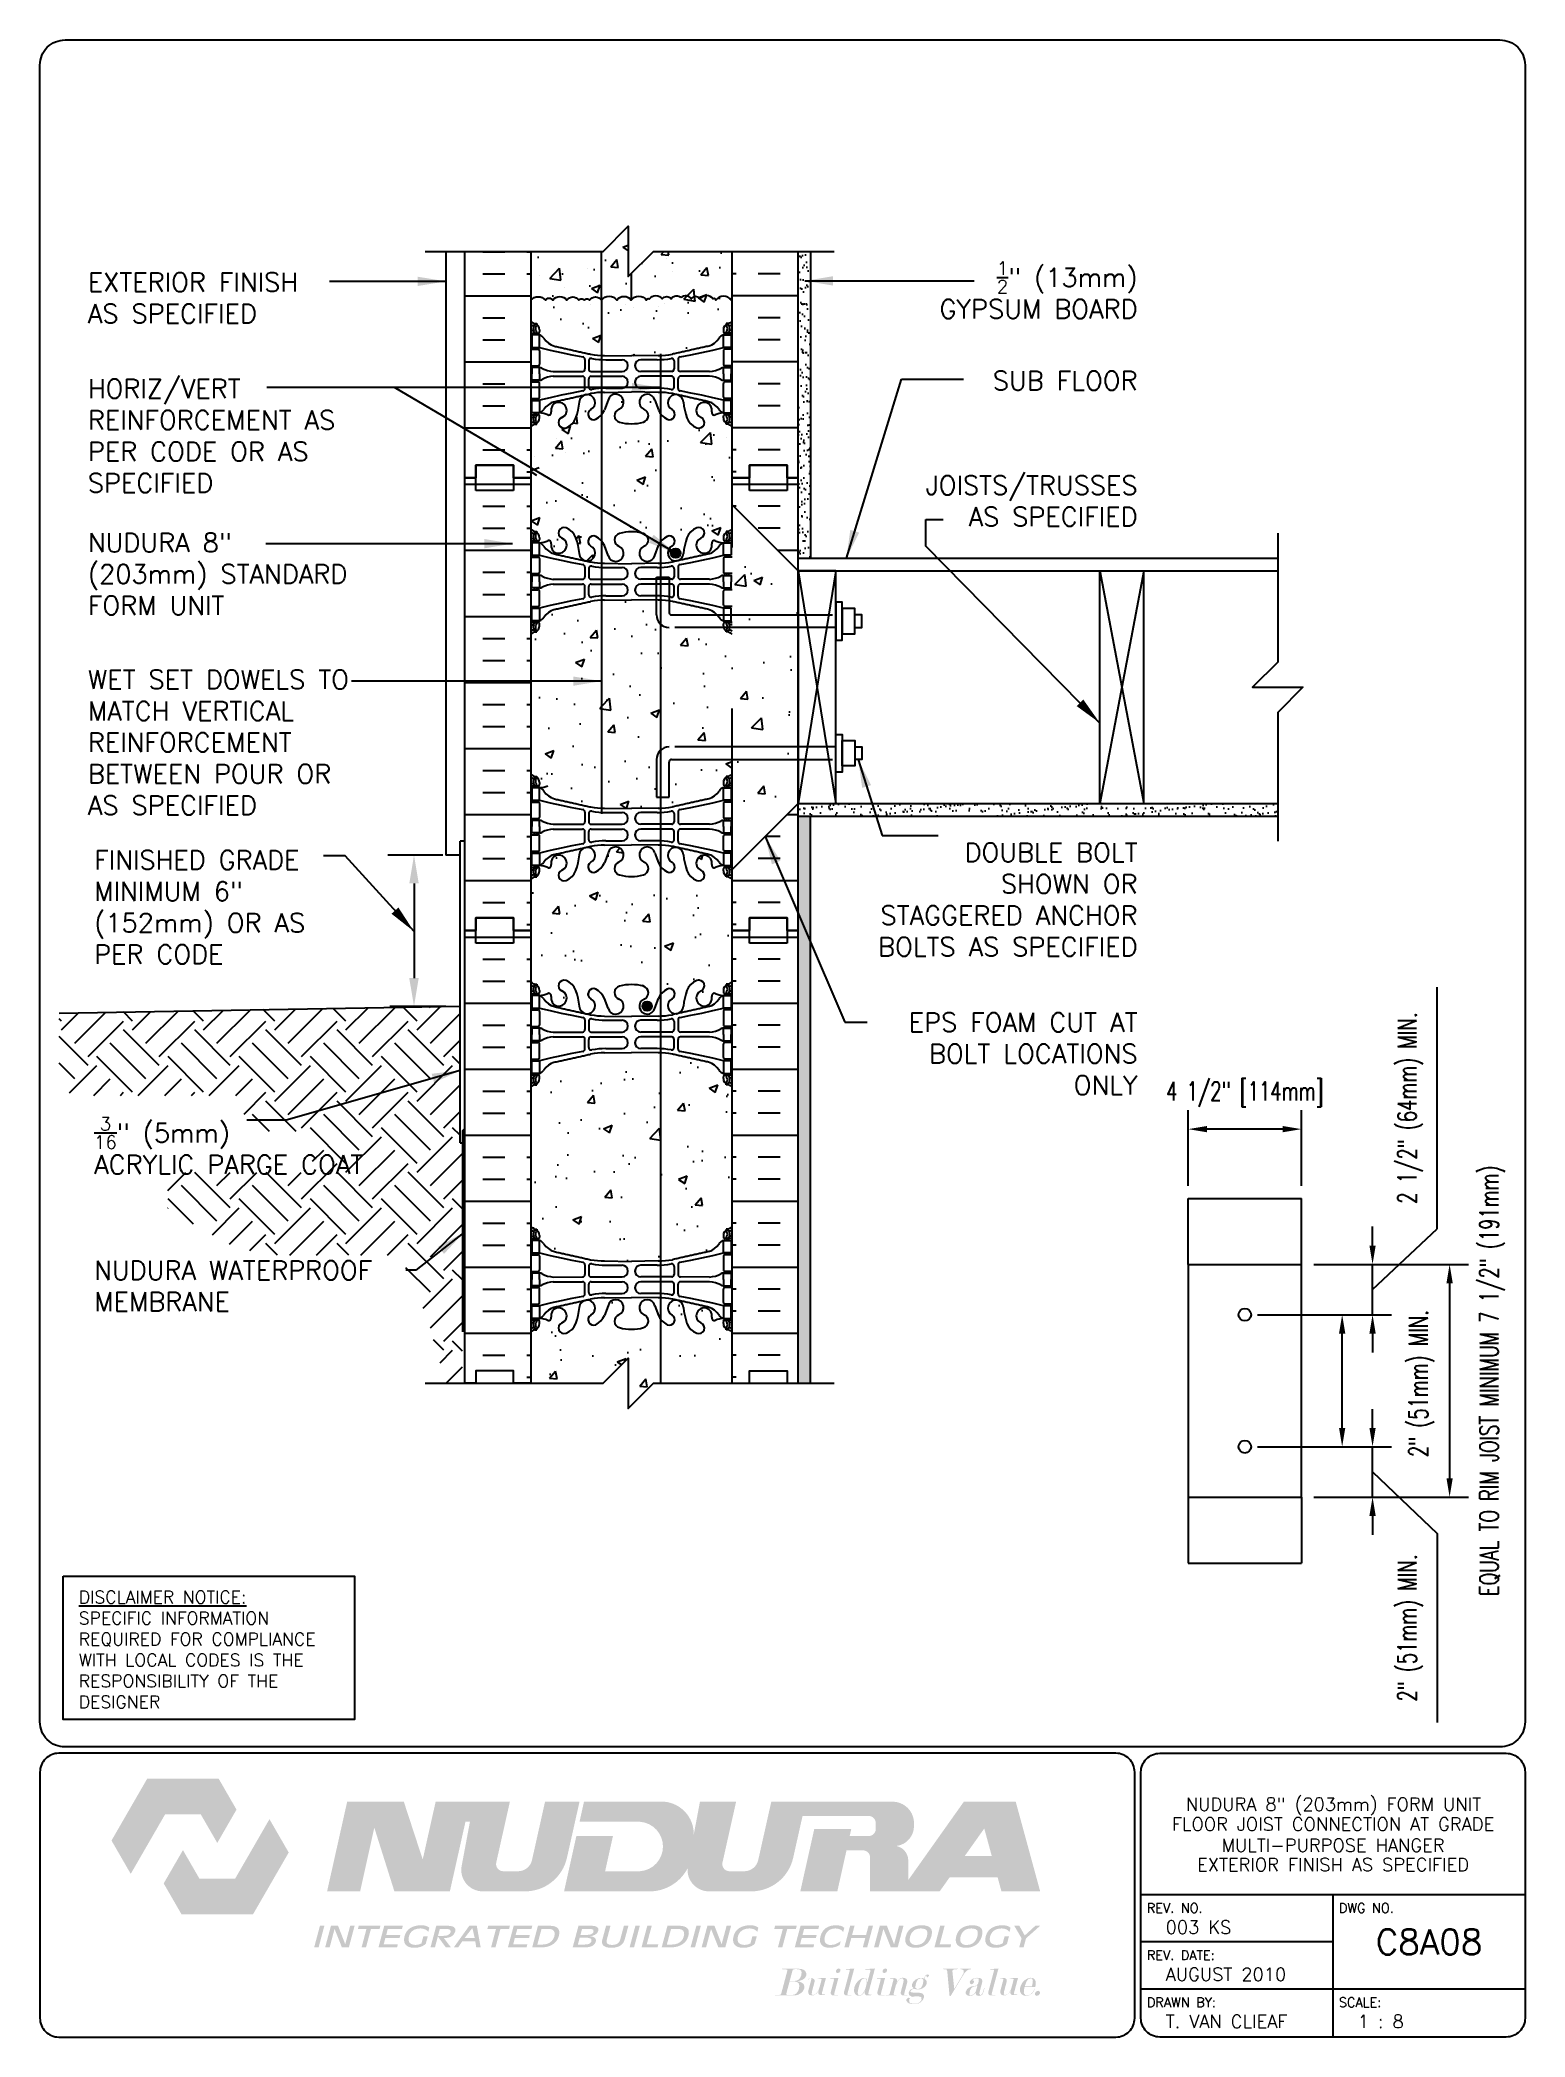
# Paper-space layout 'C8A08' of a CAD drawing. Header units: inches. Extents: x 0.42 to 7.8, y 0.49 to 10.41.
# The model-space entities are those that its viewports show. They can reach past a viewport. Long polylines and large blocks are cut down to what shows.
import ezdxf
from ezdxf.enums import TextEntityAlignment as Align

# ---------------------------------------------------------------- set-up
doc = ezdxf.new("R2010")
doc.units = ezdxf.units.IN
doc.header["$LTSCALE"] = 0.5
doc.header["$MEASUREMENT"] = 0
doc.header["$PDMODE"] = 3
doc.header["$PDSIZE"] = 0.0625
doc.linetypes.add('DASHED2', pattern=[0.375, 0.25, -0.125])
doc.linetypes.add('HIDDEN2', pattern=[0.1875, 0.125, -0.0625])
for name, color, linetype in [('HATCH', 12, 'Continuous'), ('LINE15', 9, 'Continuous'), ('LINE18', 9, 'Continuous'), ('line25', 2, 'Continuous'), ('LINE3', 3, 'Continuous'), ('LINE50', 5, 'Continuous'), ('LINE9', 9, 'Continuous'), ('LOGO', 7, 'Continuous'), ('TBK_LINE65', 3, 'Continuous'), ('TBK_TEXT', 4, 'Continuous'), ('TEXT', 4, 'Continuous'), ('Web_Edge', 9, 'Continuous')]:
    doc.layers.add(name, color=color, linetype=linetype)
doc.styles.add('DIM', font='romans.shx', dxfattribs={"width": 0.7})
doc.styles.add('ROMANS', font='romans.shx', dxfattribs={"height": 0.75})
doc.dimstyles.new('ext_12', dxfattribs={"dimscale": 12, "dimtxt": 0.09375, "dimasz": 0.09375, "dimexe": 0.09375, "dimexo": 0.0625, "dimgap": 0.0625, "dimtad": 1, "dimdec": 1, "dimzin": 3, "dimdsep": 46, "dimlunit": 4, "dimtxsty": 'DIM', "dimcen": 0.09, "dimdle": 0.09375, "dimclrt": 4, "dimadec": 0, "dimazin": 0, "dimtfac": 1, "dimtdec": 1, "dimtmove": 2, "dimatfit": 3, "dimfxl": 1, "dimfrac": 2, "dimtolj": 1, "dimtzin": 0, "dimarcsym": 0})
doc.dimstyles.new('ext_8', dxfattribs={"dimscale": 8, "dimtxt": 0.09375, "dimasz": 0.09375, "dimexe": 0.09375, "dimexo": 0.0625, "dimgap": 0.0625, "dimtad": 1, "dimdec": 1, "dimzin": 3, "dimdsep": 46, "dimlunit": 4, "dimtxsty": 'DIM', "dimcen": 0.09, "dimdle": 0.09375, "dimclrt": 4, "dimadec": 0, "dimazin": 0, "dimtfac": 1, "dimtdec": 1, "dimtmove": 2, "dimatfit": 3, "dimfxl": 1, "dimfrac": 2, "dimtolj": 1, "dimtzin": 0, "dimarcsym": 0})
pattern_1 = [(37.5, (81.0187, 4.95138), (-0.0157483, 0.48170594), [0, -0.38, 0, -0.425, 0, -0.40625]), (7.5, (81.0187, 4.9514), (0.4424442, 0.7055365), [0, -0.205, 0, -0.3425, 0, -0.13125]), (327.5, (80.7112, 4.9514), (0.7785355, 0.0014148), [0, -0.125, 0, -0.45, 0, -0.5875]), (317.5, (80.7112, 4.9514), (0.7515317, 0.219419), [0, -0.0625, 0, -0.295, 0, -0.3375])]

psp = doc.layouts.new('C8A08')

# ---------------------------------------------------------------- texts
at = {"layer": 'TBK_TEXT', "color": 7, "style": 'ROMANS'}
for s, p in [('REV. NO.', (5.9215, 1.107)), ('DWG NO.', (6.876, 1.107)), ('REV. DATE:', (5.9215, 0.8726)), ('DRAWN BY:', (5.9215, 0.6382)), ('SCALE:', (6.876, 0.6382))]:
    psp.add_text(s, height=0.04688, dxfattribs=at).set_placement(p)
at = {"layer": 'TEXT', "insert": (0.6134, 2.7065), "char_height": 0.0625, "width": 1.41371, "attachment_point": 1, "style": 'ROMANS'}
psp.add_mtext('{\\Fromans.shx|c1;\\LDISCLAIMER NOTICE:\\l\\PSPECIFIC INFORMATION REQUIRED FOR COMPLIANCE WITH LOCAL CODES IS THE RESPONSIBILITY OF THE DESIGNER}', dxfattribs=at)

msp = doc.modelspace()

# ---------------------------------------------------------------- texts
at = {"layer": 'TEXT', "char_height": 0.75, "style": 'ROMANS'}
for s, insert, width, attachment_point in [('EXTERIOR FINISH\\PAS SPECIFIED', (163.864, 145.426), 11.74859, 4), ('\\A1;{\\H0.7x;\\S1/2;}" (13mm) GYPSUM BOARD', (205.602, 145.738), 10.13129, 6), ('HORIZ/VERT REINFORCEMENT AS PER CODE OR AS SPECIFIED', (163.864, 139.943), 11.74859, 4), ('\\A1;{\\H1x;SUB FLOOR}', (205.602, 142.136), 11.43486, 6), ('JOISTS/TRUSSES \\PAS SPECIFIED', (205.602, 137.351), 12.68906, 6), ('NUDURA 8" (203mm) STANDARD FORM UNIT', (163.864, 134.447), 11.74859, 4), ('WET SET DOWELS TO MATCH VERTICAL REINFORCEMENT BETWEEN POUR OR AS SPECIFIED', (163.864, 127.752), 11.74859, 4), ('FINISHED GRADE MINIMUM 6" (152mm) OR AS PER CODE', (164.114, 121.204), 10.75183, 4), ('DOUBLE BOLT SHOWN OR STAGGERED ANCHOR BOLTS AS SPECIFIED', (205.602, 121.502), 11.43486, 6), ('EPS FOAM CUT AT BOLT LOCATIONS ONLY ', (205.602, 115.375), 11.43486, 6), ('\\A1;{\\H0.7x;\\S3/16;}" (5mm) \\PACRYLIC PARGE COAT', (164.114, 111.723), 11.74859, 4), ('\\A1;NUDURA WATERPROOF MEMBRANE', (164.114, 106.141), 12.78313, 4)]:
    msp.add_mtext(s, dxfattribs=dict(at, insert=insert, width=width, attachment_point=attachment_point))

# ---------------------------------------------------------------- blocks, each defined once
blk = doc.blocks.new('TITLEBLOCK-Tag')
at = {"style": 'ROMANS'}
for tag, height, p in [('TITLE_LINE_1', 0.065, (0.927, -0.1328)), ('TITLE_LINE_2', 0.065, (0.9294, -0.2258)), ('CENTRE-LINE-3', 0.065, (0.927, -0.3246)), ('TITLE_LINE_4', 0.065, (0.927, -0.4299)), ('TITLE_LINE_5', 0.065, (0.927, -0.526)), ('DWG', 0.125, (1.4043, -0.9102))]:
    blk.add_attdef(tag, text='', height=height, dxfattribs=at).set_placement(p, align=Align.MIDDLE_CENTER)
for tag, p in [('LATEST_REVISION', (0.0954, -0.8366)), ('REVISION_DATE', (0.0954, -1.071)), ('DRAWN_BY', (0.0954, -1.3053)), ('SCALE', (1.0499, -1.3053))]:
    blk.add_attdef(tag, text='', height=0.065, dxfattribs=at).set_placement(p, align=Align.MIDDLE_LEFT)
blk = doc.blocks.new('*D2')
at = {"layer": 'Defpoints', "color": 0, "transparency": 16777216}
for p in [(207.617, 112.376), (207.617, 109.624), (212.117, 109.624)]:
    blk.add_point(p, dxfattribs=at)
at = {"layer": 'TEXT', "color": 0, "lineweight": -2, "transparency": 16777216}
for p, q in [((207.617, 110.124), (207.617, 113.126)), ((212.117, 110.124), (212.117, 113.126)), ((211.367, 112.376), (208.367, 112.376))]:
    blk.add_line(p, q, dxfattribs=at)
at = {"layer": 'TEXT', "color": 0, "transparency": 16777216}
for points in [[(208.367, 112.501), (208.367, 112.251), (207.617, 112.376)], [(211.367, 112.501), (211.367, 112.251), (212.117, 112.376)]]:
    blk.add_solid(points, dxfattribs=at)
at = {"layer": 'TEXT', "color": 4, "transparency": 16777216, "insert": (209.867, 113.762), "char_height": 0.75, "attachment_point": 5, "style": 'DIM'}
blk.add_mtext('\\A1;4 1/2" [114mm]', dxfattribs=at)
blk = doc.blocks.new('*D3')
at = {"layer": 'Defpoints', "color": 0, "transparency": 16777216}
for p in [(212.117, 106.999), (212.117, 97.749), (218.011, 97.749)]:
    blk.add_point(p, dxfattribs=at)
at = {"layer": 'TEXT', "color": 0, "lineweight": -2, "transparency": 16777216}
for p, q in [((212.617, 106.999), (218.761, 106.999)), ((218.011, 106.249), (218.011, 98.499)), ((212.617, 97.749), (218.761, 97.749))]:
    blk.add_line(p, q, dxfattribs=at)
at = {"layer": 'TEXT', "color": 0, "transparency": 16777216}
for points in [[(217.886, 106.249), (218.136, 106.249), (218.011, 106.999)], [(217.886, 98.499), (218.136, 98.499), (218.011, 97.749)]]:
    blk.add_solid(points, dxfattribs=at)
at = {"layer": 'TEXT', "color": 4, "transparency": 16777216, "insert": (219.706, 102.374), "char_height": 0.75, "attachment_point": 5, "rotation": 90, "style": 'DIM'}
blk.add_mtext('\\A1;EQUAL TO RIM JOIST MINIMUM 7 1/2" (191mm) ', dxfattribs=at)
blk = doc.blocks.new('*D4')
at = {"layer": 'Defpoints', "color": 0, "transparency": 16777216}
for p in [(209.867, 99.749), (214.947, 99.749), (212.117, 97.749)]:
    blk.add_point(p, dxfattribs=at)
at = {"layer": 'TEXT', "color": 0, "lineweight": -2, "transparency": 16777216}
for p, q in [((214.947, 100.499), (214.947, 101.249)), ((210.367, 99.749), (215.697, 99.749)), ((214.947, 97.749), (214.947, 99.749)), ((214.947, 97.749), (214.947, 99.749)), ((214.947, 98.749), (217.518, 96.305)), ((212.617, 97.749), (215.697, 97.749)), ((214.947, 96.999), (214.947, 96.249)), ((217.518, 96.305), (217.518, 88.78))]:
    blk.add_line(p, q, dxfattribs=at)
at = {"layer": 'TEXT', "color": 0, "transparency": 16777216}
for points in [[(214.822, 100.499), (215.072, 100.499), (214.947, 99.749)], [(214.822, 96.999), (215.072, 96.999), (214.947, 97.749)]]:
    blk.add_solid(points, dxfattribs=at)
at = {"layer": 'TEXT', "color": 4, "transparency": 16777216, "insert": (216.446, 92.542), "char_height": 0.75, "attachment_point": 5, "rotation": 90, "style": 'DIM'}
blk.add_mtext('\\A1;2" (51mm) MIN.', dxfattribs=at)
blk = doc.blocks.new('*D5')
at = {"layer": 'Defpoints', "color": 0, "transparency": 16777216}
for p in [(209.867, 104.999), (213.738, 104.999), (209.867, 99.749)]:
    blk.add_point(p, dxfattribs=at)
at = {"layer": 'TEXT', "color": 0, "lineweight": -2, "transparency": 16777216}
for p, q in [((210.367, 104.999), (214.488, 104.999)), ((213.738, 100.499), (213.738, 104.249)), ((210.367, 99.749), (214.488, 99.749))]:
    blk.add_line(p, q, dxfattribs=at)
at = {"layer": 'TEXT', "color": 0, "transparency": 16777216}
for points in [[(213.613, 104.249), (213.863, 104.249), (213.738, 104.999)], [(213.613, 100.499), (213.863, 100.499), (213.738, 99.749)]]:
    blk.add_solid(points, dxfattribs=at)
at = {"layer": 'TEXT', "color": 4, "transparency": 16777216, "insert": (216.892, 102.264), "char_height": 0.75, "attachment_point": 5, "rotation": 90, "style": 'DIM'}
blk.add_mtext('\\A1;2" (51mm) MIN.', dxfattribs=at)
blk = doc.blocks.new('*D6')
at = {"layer": 'Defpoints', "color": 0, "transparency": 16777216}
for p in [(212.117, 106.999), (214.947, 106.999), (209.867, 104.999)]:
    blk.add_point(p, dxfattribs=at)
at = {"layer": 'TEXT', "color": 0, "lineweight": -2, "transparency": 16777216}
for p, q in [((217.518, 108.414), (217.518, 118.014)), ((214.947, 107.749), (214.947, 108.499)), ((214.947, 105.999), (217.518, 108.414)), ((212.617, 106.999), (215.697, 106.999)), ((214.947, 104.999), (214.947, 106.999)), ((214.947, 104.999), (214.947, 106.999)), ((210.367, 104.999), (215.697, 104.999)), ((214.947, 104.249), (214.947, 103.499))]:
    blk.add_line(p, q, dxfattribs=at)
at = {"layer": 'TEXT', "color": 0, "transparency": 16777216}
for points in [[(214.822, 107.749), (215.072, 107.749), (214.947, 106.999)], [(214.822, 104.249), (215.072, 104.249), (214.947, 104.999)]]:
    blk.add_solid(points, dxfattribs=at)
at = {"layer": 'TEXT', "color": 4, "transparency": 16777216, "insert": (216.446, 113.214), "char_height": 0.75, "attachment_point": 5, "rotation": 90, "style": 'DIM'}
blk.add_mtext('\\A1;2 1/2" (64mm) MIN.', dxfattribs=at)

# ---------------------------------------------------------------- dimensions: what is measured, and where the dimension line sits
at = {"layer": 'TEXT'}
for base, p1, p2, text, override, picture, middle in [((214.947, 106.999), (209.867, 104.999), (212.117, 106.999), '2 1/2" (64mm) MIN.', {"dimtmove": 1}, '*D6', (217.518, 108.914)), ((213.738, 104.999), (209.867, 99.749), (209.867, 104.999), '2" (51mm) MIN.', {"dimtmove": 2}, '*D5', (216.892, 102.264)), ((214.947, 99.749), (212.117, 97.749), (209.867, 99.749), '2" (51mm) MIN.', {"dimtmove": 1}, '*D4', (217.518, 95.805))]:
    dim = msp.add_linear_dim(base=base, p1=p1, p2=p2, angle=90, text=text, dimstyle='ext_8', override=override, dxfattribs=at)
    dim.commit()
    dim.dimension.update_dxf_attribs({"geometry": picture, "text_midpoint": middle, "dimtype": 160})
dim = msp.add_linear_dim(base=(207.617, 112.376), p1=(212.117, 109.624), p2=(207.617, 109.624), dimstyle='ext_8', dxfattribs=at)
dim.commit()
dim.dimension.update_dxf_attribs({"geometry": '*D2', "text_midpoint": (209.867, 113.762), "dimtype": 160})
dim = msp.add_linear_dim(base=(218.011, 97.749), p1=(212.117, 106.999), p2=(212.117, 97.749), angle=90, text='EQUAL TO RIM JOIST MINIMUM 7 1/2" (191mm) ', dimstyle='ext_8', dxfattribs=at)
dim.commit()
dim.dimension.update_dxf_attribs({"geometry": '*D3', "text_midpoint": (219.706, 102.374), "dimtype": 160})

# ---------------------------------------------------------------- hatches: boundary and pattern name
at = {"layer": 'HATCH'}
h = msp.add_hatch(dxfattribs=at)
h.set_pattern_fill('AR-CONC', color=256, scale=0.5, style=0)
h.paths.add_polyline_path([(189.48, 145.379), (189.48, 147.272), (186.936, 147.272), (186.963, 147.124), (186.664, 147.15), (186.766, 147.272), (186.355, 147.272), (185.355, 146.272), (185.355, 148.272), (184.355, 147.272), (184.289, 147.272), (184.289, 145.337, -0.520567), (184.897, 145.337, -0.520567), (185.471, 145.337, -0.520567), (186.079, 145.337, -0.520567), (186.194, 145.386, -0.520567), (186.703, 145.386, -0.520567), (187.064, 145.386, -0.520567), (187.458, 145.435, -0.520567), (187.852, 145.386, -0.520567), (188.213, 145.386, -0.520567), (188.722, 145.386, -0.520567), (188.837, 145.337, -0.520567), (189.445, 145.337, -0.039409)])
h = msp.add_hatch(dxfattribs=at)
h.set_pattern_fill('AR-CONC', color=256, scale=0.5, style=0)
h.paths.add_polyline_path([(181.48, 147.272), (181.48, 145.337, -0.464822), (182.056, 145.337, -0.520567), (182.352, 145.337, -0.520567), (182.91, 145.337, -0.520567), (183.386, 145.337, -0.520567), (183.6, 145.337, -0.520567), (183.813, 145.337, -0.520567), (184.289, 145.337), (184.289, 147.272)])
h = msp.add_hatch(dxfattribs=at)
h.set_pattern_fill('AR-SAND', color=256, scale=0.25, style=0)
h.set_pattern_definition(pattern_1)
h.paths.add_polyline_path([(192.605, 147.272), (192.105, 147.272), (192.105, 138.272), (192.105, 135.072), (192.605, 135.072)])
h = msp.add_hatch(dxfattribs=at)
h.set_pattern_fill('AR-CONC', color=256, scale=0.5)
edge = h.paths.add_edge_path()
edge.add_arc((189.732, 145.135), 0.351, 135.97272, 145)
edge.add_arc((189.141, 145.124), 0.371, 35, 145)
edge.add_arc((188.762, 145.321), 0.0763, 11.80026, 121.80026)
edge.add_arc((188.468, 145.208), 0.311, 35, 145)
edge.add_arc((188.033, 145.259), 0.22, 35, 145)
edge.add_arc((187.638, 145.272), 0.242, 27.87462, 137.87462)
edge.add_arc((187.278, 145.272), 0.242, 42.12538, 152.12538)
edge.add_arc((186.883, 145.259), 0.22, 35, 145)
edge.add_arc((186.448, 145.208), 0.311, 35, 145)
edge.add_arc((186.154, 145.321), 0.0763, 58.19974, 168.19974)
edge.add_arc((185.775, 145.124), 0.371, 35, 145.85363)
edge.add_line((185.468, 145.332), (185.468, 145.341))
edge.add_arc((185.184, 145.135), 0.351, 35.88309, 145)
edge.add_arc((184.593, 145.124), 0.371, 35, 145)
edge.add_line((184.289, 145.337), (184.289, 143.136))
edge.add_arc((184.408, 146.118), 2.984, 267.71927, 270.09947)
edge.add_line((184.413, 143.134), (185.48, 143.118))
edge.add_line((185.48, 143.118), (186.546, 143.134))
edge.add_arc((186.552, 146.118), 2.984, 269.90053, 280.74538)
edge.add_spline(control_points=[(187.108, 143.186), (188.545, 143.507)], knot_values=[0, 0, 1, 1], degree=1, periodic=0)
edge.add_arc((188.338, 144.221), 0.743, 286.18929, 325.77198)
edge.add_arc((189.261, 143.61), 0.364, 109.66126, 147.95758, ccw=False)
edge.add_line((189.139, 143.952), (189.439, 143.952))
edge.add_line((189.439, 143.952), (189.439, 143.452))
edge.add_line((189.439, 143.452), (189.334, 143.452))
edge.add_line((189.334, 143.452), (189.334, 143.382))
edge.add_line((189.334, 143.382), (189.48, 143.382))
edge.add_line((189.48, 143.382), (189.48, 144.122))
edge.add_line((189.48, 144.122), (189.402, 144.122))
edge.add_arc((189.402, 144.142), 0.0196, 164.5099, 270.59684, ccw=False)
edge.add_arc((189.14, 144.207), 0.25, 346.17324, 379.05907)
edge.add_arc((189.396, 144.296), 0.021, 113.91927, 202.04545, ccw=False)
edge.add_arc((189.134, 144.859), 0.6, 294.99831, 305.21678)
edge.add_line((189.48, 144.369), (189.48, 145.379))
edge = h.paths.add_edge_path()
edge.add_arc((184.051, 145.17), 0.291, 35, 145)
edge.add_arc((183.706, 145.262), 0.13, 35, 145)
edge.add_arc((183.493, 145.262), 0.13, 35, 145)
edge.add_arc((183.148, 145.17), 0.291, 35, 145)
edge.add_arc((182.631, 145.141), 0.341, 35, 145)
edge.add_arc((182.204, 145.233), 0.18, 35, 145)
edge.add_arc((181.768, 145.093), 0.377, 40.13989, 139.86011)
edge.add_line((181.48, 145.337), (181.48, 144.498))
edge.add_arc((181.826, 144.859), 0.5, 226.21089, 246.42182)
edge.add_line((181.626, 144.401), (181.716, 144.401))
edge.add_line((181.716, 144.401), (181.716, 144.359))
edge.add_arc((181.576, 144.152), 0.25, 0, 55.9442, ccw=False)
edge.add_line((181.826, 144.152), (181.826, 144.085))
edge.add_arc((181.763, 144.085), 0.0625, -90, 0, ccw=False)
edge.add_line((181.763, 144.022), (181.716, 144.022))
edge.add_line((181.716, 144.022), (181.716, 143.952))
edge.add_line((181.716, 143.952), (181.821, 143.952))
edge.add_arc((181.698, 143.61), 0.364, 32.04242, 70.33874, ccw=False)
edge.add_arc((182.621, 144.221), 0.743, 214.22802, 253.81071)
edge.add_spline(control_points=[(182.414, 143.507), (183.852, 143.186)], knot_values=[0, 0, 1, 1], degree=1, periodic=0)
edge.add_arc((184.408, 146.118), 2.984, 259.25462, 267.71927)
edge.add_line((184.289, 143.136), (184.289, 145.337))
h.paths.add_polyline_path([(186.629, 140.831, -0.052383), (186.551, 140.968), (186.409, 141.354, 1.612474), (185.977, 140.995, -0.734872), (185.954, 140.484, -0.068475), (185.48, 140.422, -0.068475), (185.006, 140.484, -0.734872), (184.983, 140.995, 1.612474), (184.551, 141.354), (184.408, 140.968, -0.074828), (184.289, 140.779), (184.289, 135.765, -0.074828), (184.408, 135.576), (184.551, 135.189, 1.612474), (184.983, 135.549, -0.734872), (185.006, 136.06, -0.068475), (185.48, 136.122, -0.068475), (185.954, 136.06, -0.734872), (185.977, 135.549, 1.612474), (186.409, 135.189), (186.551, 135.576, -0.052383), (186.629, 135.712)])
h.paths.add_polyline_path([(189.48, 138.272), (189.48, 140.306, 0.088416), (189.334, 140.403), (189.244, 140.403), (189.244, 140.445, -0.249069), (189.134, 140.652), (189.134, 140.72, -0.414214), (189.196, 140.782), (189.244, 140.782), (189.244, 140.852), (189.139, 140.852, 0.085348), (188.809, 140.777, -0.669601), (188.677, 140.897, 2.087231), (188.243, 140.672, -1), (188.079, 140.264, -0.21345), (187.687, 140.653, -0.069923), (187.55, 141.297, 1.702394), (187.101, 140.984, -0.940793), (186.897, 140.601, -0.119607), (186.629, 140.831), (186.629, 135.712, -0.119607), (186.897, 135.942, -0.940793), (187.101, 135.559, 1.702394), (187.55, 135.247, -0.069923), (187.687, 135.89, -0.21345), (188.079, 136.28, -1), (188.243, 135.871, 2.087231), (188.677, 135.646, -0.669601), (188.809, 135.767, 0.085348), (189.139, 135.691), (189.244, 135.691), (189.244, 135.761), (189.196, 135.761, -0.414214), (189.134, 135.824), (189.134, 135.891, -0.249069), (189.244, 136.098), (189.244, 136.14), (189.334, 136.14, 0.088416), (189.48, 136.237), (189.48, 137.197)])
h.paths.add_polyline_path([(187.426, 135.278, -1), (187.051, 135.278, -1)], flags=16)
h.paths.add_polyline_path([(184.289, 140.779, -0.096991), (184.062, 140.601, -0.940793), (183.859, 140.984, 1.702394), (183.409, 141.297, -0.069923), (183.272, 140.653, -0.21345), (182.88, 140.264, -1), (182.717, 140.672, 2.087231), (182.283, 140.897, -0.669601), (182.15, 140.777, 0.085348), (181.821, 140.852), (181.716, 140.852), (181.716, 140.782), (181.763, 140.782, -0.414214), (181.826, 140.72), (181.826, 140.652, -0.249069), (181.716, 140.445), (181.716, 140.403), (181.626, 140.403, 0.088416), (181.48, 140.306), (181.48, 138.272), (181.48, 136.237, 0.088416), (181.626, 136.14), (181.716, 136.14), (181.716, 136.098, -0.249069), (181.826, 135.891), (181.826, 135.824, -0.414214), (181.763, 135.761), (181.716, 135.761), (181.716, 135.691), (181.821, 135.691, 0.085348), (182.15, 135.767, -0.669601), (182.283, 135.646, 2.087231), (182.717, 135.871, -1), (182.88, 136.28, -0.21345), (183.272, 135.89, -0.069923), (183.409, 135.247, 1.702394), (183.859, 135.559, -0.940793), (184.062, 135.942, -0.096991), (184.289, 135.765)])
h.paths.add_polyline_path([(186.629, 132.462, -0.203359), (186.476, 132.822), (186.476, 133.41), (185.48, 133.425), (184.413, 133.409, 0.010386), (184.289, 133.407), (184.289, 125.136, 0.010386), (184.413, 125.134), (185.48, 125.118), (186.546, 125.134, 0.006907), (186.629, 125.135), (186.629, 125.572), (186.476, 125.572), (186.476, 127.072, -0.203359), (186.629, 127.431)])
h.paths.add_polyline_path([(189.48, 132.045, 0.088416), (189.334, 132.142), (189.244, 132.142), (189.244, 132.184, -0.175517), (189.144, 132.322), (186.976, 132.322, -0.194473), (186.629, 132.462), (186.629, 127.431, -0.194473), (186.976, 127.572), (189.48, 127.572)])
edge = h.paths.add_edge_path()
edge.add_line((189.244, 126.359), (189.244, 126.401))
edge.add_line((189.244, 126.401), (189.334, 126.401))
edge.add_arc((189.134, 126.859), 0.5, 293.57818, 313.78911)
edge.add_line((189.48, 126.498), (189.48, 127.072))
edge.add_line((189.48, 127.072), (187.076, 127.072))
edge.add_arc((187.076, 126.972), 0.1, 90, 180)
edge.add_line((186.976, 126.972), (186.976, 125.572))
edge.add_line((186.976, 125.572), (186.629, 125.572))
edge.add_line((186.629, 125.572), (186.629, 125.135))
edge.add_arc((186.552, 128.118), 2.984, 271.48346, 280.74538)
edge.add_spline(control_points=[(187.108, 125.186), (188.545, 125.507)], knot_values=[0, 0, 1, 1], degree=1, periodic=0)
edge.add_arc((188.338, 126.221), 0.743, 286.18929, 327.20808)
edge.add_arc((189.261, 125.61), 0.364, 109.66126, 145.02249, ccw=False)
edge.add_line((189.139, 125.952), (189.244, 125.952))
edge.add_line((189.244, 125.952), (189.244, 126.022))
edge.add_line((189.244, 126.022), (189.196, 126.022))
edge.add_arc((189.196, 126.085), 0.0625, 180, 270, ccw=False)
edge.add_line((189.134, 126.085), (189.134, 126.152))
edge.add_arc((189.384, 126.152), 0.25, 124.0558, 180, ccw=False)
edge = h.paths.add_edge_path()
edge.add_spline(control_points=[(188.545, 133.036), (187.108, 133.357)], knot_values=[0, 0, 1, 1], degree=1, periodic=0)
edge.add_arc((186.552, 130.425), 2.984, 79.25462, 81.81721)
edge.add_line((186.976, 133.379), (186.976, 132.922))
edge.add_arc((187.076, 132.922), 0.1, 180, 270)
edge.add_line((187.076, 132.822), (188.889, 132.822))
edge.add_arc((188.338, 132.322), 0.743, 42.17631, 73.81071)
h.paths.add_polyline_path([(186.629, 122.831, -0.052383), (186.551, 122.968), (186.409, 123.354, 1.612474), (185.977, 122.995, -0.734872), (185.954, 122.484, -0.068475), (185.48, 122.422, -0.068475), (185.006, 122.484, -0.734872), (184.983, 122.995, 1.612474), (184.551, 123.354), (184.408, 122.968, -0.173075), (184.062, 122.601, -0.994662), (183.88, 122.996, 1.629604), (183.409, 123.297, -0.069923), (183.272, 122.653, -0.21345), (182.88, 122.264, -1), (182.717, 122.672, 2.087231), (182.283, 122.897, -0.669601), (182.15, 122.777, 0.085348), (181.821, 122.852), (181.716, 122.852), (181.716, 122.782), (181.763, 122.782, -0.414214), (181.826, 122.72), (181.826, 122.652, -0.249069), (181.716, 122.445), (181.716, 122.403), (181.626, 122.403, 0.088416), (181.48, 122.306), (181.48, 120.272), (181.48, 118.237, 0.088416), (181.626, 118.14), (181.716, 118.14), (181.716, 118.098, -0.249069), (181.826, 117.891), (181.826, 117.824, -0.414214), (181.763, 117.761), (181.716, 117.761), (181.716, 117.691), (181.821, 117.691, 0.085348), (182.15, 117.767, -0.669601), (182.283, 117.646, 2.087231), (182.717, 117.871, -1), (182.88, 118.28, -0.21345), (183.272, 117.89, -0.069923), (183.409, 117.247, 1.629604), (183.88, 117.548, -0.994662), (184.062, 117.942, -0.173075), (184.408, 117.576), (184.551, 117.189, 1.612474), (184.983, 117.549, -0.734872), (185.006, 118.06, -0.068475), (185.48, 118.122, -0.068475), (185.954, 118.06, -0.734872), (185.977, 117.549, 1.612474), (186.409, 117.189), (186.551, 117.576, -0.052383), (186.629, 117.712)])
h.paths.add_polyline_path([(186.291, 117.262, -1), (185.916, 117.262, -1)], flags=16)
h.paths.add_polyline_path([(189.48, 120.272), (189.48, 122.306, 0.088416), (189.334, 122.403), (189.244, 122.403), (189.244, 122.445, -0.249069), (189.134, 122.652), (189.134, 122.72, -0.414214), (189.196, 122.782), (189.244, 122.782), (189.244, 122.852), (189.139, 122.852, 0.085348), (188.809, 122.777, -0.669601), (188.677, 122.897, 2.087231), (188.243, 122.672, -1), (188.079, 122.264, -0.21345), (187.687, 122.653, -0.069923), (187.55, 123.297, 1.629604), (187.079, 122.996, -0.994662), (186.897, 122.601, -0.119607), (186.629, 122.831), (186.629, 117.712, -0.119607), (186.897, 117.942, -0.994662), (187.079, 117.548, 1.629604), (187.55, 117.247, -0.069923), (187.687, 117.89, -0.21345), (188.079, 118.28, -1), (188.243, 117.871, 2.087231), (188.677, 117.646, -0.669601), (188.809, 117.767, 0.085348), (189.139, 117.691), (189.244, 117.691), (189.244, 117.761), (189.196, 117.761, -0.414214), (189.134, 117.824), (189.134, 117.891, -0.249069), (189.244, 118.098), (189.244, 118.14), (189.334, 118.14, 0.088416), (189.48, 118.237)])
h = msp.add_hatch(dxfattribs=at)
h.set_pattern_fill('INSUL', color=256, scale=7, style=0)
h.set_pattern_definition([(0, (-2744.6818, -276.7378), (0, 2.625), []), (0, (-2744.6818, -275.8628), (0, 2.625), [0.875, -0.875]), (0, (-2744.6818, -274.9878), (0, 2.625), [0.875, -0.875])])
h.paths.add_polyline_path([(178.855, 120.272), (179.292, 120.272), (179.292, 120.772), (180.792, 120.772), (180.792, 120.272), (181.48, 120.272), (181.48, 138.272), (180.792, 138.272), (180.792, 138.772), (179.292, 138.772), (179.292, 138.272), (178.855, 138.272)])
h = msp.add_hatch(dxfattribs=at)
h.set_pattern_fill('INSUL', color=256, scale=7, style=0)
h.set_pattern_definition([(180, (3115.6413, -276.7378), (0, 2.625), []), (180, (3115.6413, -275.8628), (0, 2.625), [0.875, -0.875]), (180, (3115.6413, -274.9878), (0, 2.625), [0.875, -0.875])])
h.paths.add_polyline_path([(192.105, 125.322), (189.48, 122.697), (189.48, 120.272), (190.167, 120.272), (190.167, 120.772), (191.667, 120.772), (191.667, 120.272), (192.105, 120.272)])
h.paths.add_polyline_path([(189.48, 137.197), (192.105, 134.572), (192.105, 138.272), (191.667, 138.272), (191.667, 138.772), (190.167, 138.772), (190.167, 138.272), (189.48, 138.272)])
h = msp.add_hatch(dxfattribs=at)
h.set_pattern_fill('AR-CONC', color=256, scale=0.5, style=0)
h.set_pattern_definition([(50, (56.0557, -25.3176), (3.5863, -0.31376), [0.375, -4.125]), (355, (56.0557, -25.3176), (-0.693757, 3.76096), [0.3, -3.3]), (100.4514, (56.3546, -25.3437), (2.892547, 3.4472), [0.3187, -3.50571]), (46.1842, (56.0557, -24.3176), (5.336205, -0.827595), [0.5625, -6.1875]), (96.6356, (56.5004, -24.3865), (4.67331, 4.87059), [0.47805, -5.25856]), (351.1842, (56.0557, -24.3176), (4.67331, 4.8706), [0.45, -4.95]), (21, (56.5557, -24.5676), (2.984535, -2.013094), [0.375, -4.125]), (326, (56.5557, -24.5676), (1.216577, 3.62575), [0.3, -3.3]), (71.4514, (56.8044, -24.7353), (4.201113, 1.61265), [0.3187, -3.50571]), (37.5, (56.0557, -25.3176), (0.060799, 1.664469), [0, -3.26, 0, -3.35, 0, -3.3125]), (7.5, (56.0557, -25.3176), (1.315348, 1.972059), [0, -1.91, 0, -3.185, 0, -1.2625]), (327.5, (54.9407, -25.3176), (2.669112, -0.112774), [0, -1.25, 0, -3.9, 0, -5.175]), (317.5, (54.4407, -25.3176), (2.91593, 0.500525), [0, -1.625, 0, -2.59, 0, -3.675])])
h.paths.add_polyline_path([(192.105, 132.009), (189.48, 132.009), (189.48, 127.884), (192.105, 127.884)])
h.paths.add_polyline_path([(192.105, 126.447), (192.105, 127.384), (189.48, 127.384), (189.48, 123.822)])
h.paths.add_polyline_path([(189.48, 136.072), (189.48, 132.509), (192.105, 132.509), (192.105, 133.447)])
h = msp.add_hatch(dxfattribs=at)
h.set_pattern_fill('AR-CONC', color=256, scale=0.5)
edge = h.paths.add_edge_path()
edge.add_arc((184.408, 130.425), 2.984, 92.28073, 100.74538)
edge.add_spline(control_points=[(183.852, 133.357), (182.414, 133.036)], knot_values=[0, 0, 1, 1], degree=1, periodic=0)
edge.add_arc((182.621, 132.322), 0.743, 106.18929, 145.77198)
edge.add_arc((181.698, 132.934), 0.364, 289.66126, 327.95758, ccw=False)
edge.add_line((181.821, 132.591), (181.716, 132.591))
edge.add_line((181.716, 132.591), (181.716, 132.521))
edge.add_line((181.716, 132.521), (181.763, 132.521))
edge.add_arc((181.763, 132.459), 0.0625, 0, 90, ccw=False)
edge.add_line((181.826, 132.459), (181.826, 132.391))
edge.add_arc((181.576, 132.391), 0.25, 304.0558, 360, ccw=False)
edge.add_line((181.716, 132.184), (181.716, 132.142))
edge.add_line((181.716, 132.142), (181.626, 132.142))
edge.add_arc((181.826, 131.684), 0.5, 113.57818, 133.78911)
edge.add_line((181.48, 132.045), (181.48, 126.498))
edge.add_arc((181.826, 126.859), 0.5, 226.21089, 246.42182)
edge.add_line((181.626, 126.401), (181.716, 126.401))
edge.add_line((181.716, 126.401), (181.716, 126.359))
edge.add_arc((181.576, 126.152), 0.25, 0, 55.9442, ccw=False)
edge.add_line((181.826, 126.152), (181.826, 126.085))
edge.add_arc((181.763, 126.085), 0.0625, -90, 0, ccw=False)
edge.add_line((181.763, 126.022), (181.716, 126.022))
edge.add_line((181.716, 126.022), (181.716, 125.952))
edge.add_line((181.716, 125.952), (181.821, 125.952))
edge.add_arc((181.698, 125.61), 0.364, 32.04242, 70.33874, ccw=False)
edge.add_arc((182.621, 126.221), 0.743, 214.22802, 253.81071)
edge.add_spline(control_points=[(182.414, 125.507), (183.852, 125.186)], knot_values=[0, 0, 1, 1], degree=1, periodic=0)
edge.add_arc((184.408, 128.118), 2.984, 259.25462, 267.71927)
edge.add_line((184.289, 125.136), (184.289, 133.407))
h = msp.add_hatch(dxfattribs=at)
h.set_pattern_fill('AR-SAND', color=256, scale=0.25, style=0)
h.set_pattern_definition(pattern_1)
h.paths.add_polyline_path([(211.177, 124.822), (211.177, 125.322), (192.105, 125.322), (192.105, 124.822)])
h = msp.add_hatch(dxfattribs=at)
h.set_pattern_fill('AR-SAND', color=256, scale=0.25, style=0)
h.set_pattern_definition(pattern_1)
h.paths.add_polyline_path([(192.605, 124.822), (192.105, 124.822), (192.105, 120.272), (192.105, 102.272), (192.605, 102.272)])
h = msp.add_hatch(dxfattribs=at)
h.set_pattern_fill('INSUL', color=256, scale=7, style=0)
h.set_pattern_definition([(0, (-2744.6818, -294.7378), (0, 2.625), []), (0, (-2744.6818, -293.8628), (0, 2.625), [0.875, -0.875]), (0, (-2744.6818, -292.9878), (0, 2.625), [0.875, -0.875])])
h.paths.add_polyline_path([(178.855, 102.272), (179.292, 102.272), (179.292, 102.772), (180.792, 102.772), (180.792, 102.272), (181.48, 102.272), (181.48, 120.272), (180.792, 120.272), (180.792, 120.772), (179.292, 120.772), (179.292, 120.272), (178.855, 120.272)])
h = msp.add_hatch(dxfattribs=at)
h.set_pattern_fill('INSUL', color=256, scale=7, style=0)
h.set_pattern_definition([(180, (3115.6413, -294.7378), (0, 2.625), []), (180, (3115.6413, -293.8628), (0, 2.625), [0.875, -0.875]), (180, (3115.6413, -292.9878), (0, 2.625), [0.875, -0.875])])
h.paths.add_polyline_path([(192.105, 102.272), (191.667, 102.272), (191.667, 102.772), (190.167, 102.772), (190.167, 102.272), (189.48, 102.272), (189.48, 120.272), (190.167, 120.272), (190.167, 120.772), (191.667, 120.772), (191.667, 120.272), (192.105, 120.272)])
h = msp.add_hatch(dxfattribs=at)
h.set_pattern_fill('EARTH', color=256, scale=8, angle=45, style=0)
h.set_pattern_definition([(45, (79.0187, 4.947), (2e-16, 2.828427), [2, -2]), (45, (78.4884, 5.4773), (2e-16, 2.828427), [2, -2]), (45, (77.958, 6.0077), (2e-16, 2.828427), [2, -2]), (135, (77.958, 6.3612), (-2.828427, 4e-16), [2, -2]), (135, (78.4884, 6.8916), (-2.828427, 4e-16), [2, -2]), (135, (79.0187, 7.4219), (-2.828427, 4e-16), [2, -2])])
h.paths.add_polyline_path([(161.63, 115.081), (161.63, 115.081), (161.619, 115.089)])
h.paths.add_polyline_path([(162.719, 116.989), (162.719, 114.205), (162.73, 114.195), (162.758, 114.171), (162.785, 114.147), (162.812, 114.122), (162.839, 114.098), (162.867, 114.073), (162.894, 114.048), (162.921, 114.024), (162.948, 113.999), (162.975, 113.974), (163.002, 113.949), (163.028, 113.924), (163.055, 113.899), (163.082, 113.874), (163.108, 113.848), (163.135, 113.823), (163.161, 113.798), (163.188, 113.772), (163.214, 113.747), (163.241, 113.721), (163.248, 113.714), (170.077, 113.714), (170.077, 112.286), (172.797, 112.286), (172.797, 110.654), (167.039, 110.654), (167.039, 109.154), (169.737, 107.676), (169.772, 107.668), (169.807, 107.661), (169.843, 107.653), (169.878, 107.646), (169.913, 107.638), (169.948, 107.631), (169.984, 107.623), (170.019, 107.616), (170.054, 107.608), (170.089, 107.601), (170.124, 107.593), (170.159, 107.585), (170.194, 107.578), (170.229, 107.57), (170.263, 107.563), (170.298, 107.555), (170.333, 107.547), (170.368, 107.539), (170.403, 107.532), (170.437, 107.524), (170.472, 107.516), (170.506, 107.509), (170.541, 107.501), (170.576, 107.493), (170.61, 107.485), (170.645, 107.477), (170.679, 107.47), (170.713, 107.462), (170.748, 107.454), (170.782, 107.446), (170.816, 107.438), (170.85, 107.43), (170.885, 107.423), (170.919, 107.415), (170.953, 107.407), (170.987, 107.399), (171.021, 107.391), (171.055, 107.383), (171.089, 107.375), (171.123, 107.367), (171.126, 107.367), (176.515, 107.367), (176.515, 106.097), (176.519, 106.097), (176.988, 105.664), (177.294, 105.079), (178.105, 102.272), (178.761, 102.272), (178.761, 111.826), (178.667, 111.826), (178.667, 117.267)])
h = msp.add_hatch(dxfattribs=at)
h.set_pattern_fill('AR-CONC', color=256, scale=0.5)
edge = h.paths.add_edge_path()
edge.add_arc((186.552, 112.425), 2.984, 88.51654, 90.09947)
edge.add_line((186.546, 115.409), (185.48, 115.425))
edge.add_line((185.48, 115.425), (184.413, 115.409))
edge.add_arc((184.408, 112.425), 2.984, 89.90053, 100.74538)
edge.add_spline(control_points=[(183.852, 115.357), (182.414, 115.036)], knot_values=[0, 0, 1, 1], degree=1, periodic=0)
edge.add_arc((182.621, 114.322), 0.743, 106.18929, 145.77198)
edge.add_arc((181.698, 114.934), 0.364, 289.66126, 327.95758, ccw=False)
edge.add_line((181.821, 114.591), (181.716, 114.591))
edge.add_line((181.716, 114.591), (181.716, 114.521))
edge.add_line((181.716, 114.521), (181.763, 114.521))
edge.add_arc((181.763, 114.459), 0.0625, 0, 90, ccw=False)
edge.add_line((181.826, 114.459), (181.826, 114.391))
edge.add_arc((181.576, 114.391), 0.25, 304.0558, 360, ccw=False)
edge.add_line((181.716, 114.184), (181.716, 114.142))
edge.add_line((181.716, 114.142), (181.626, 114.142))
edge.add_arc((181.826, 113.684), 0.5, 113.57818, 133.78911)
edge.add_line((181.48, 114.045), (181.48, 108.498))
edge.add_arc((181.826, 108.859), 0.5, 226.21089, 246.42182)
edge.add_line((181.626, 108.401), (181.716, 108.401))
edge.add_line((181.716, 108.401), (181.716, 108.359))
edge.add_arc((181.576, 108.152), 0.25, 0, 55.9442, ccw=False)
edge.add_line((181.826, 108.152), (181.826, 108.085))
edge.add_arc((181.763, 108.085), 0.0625, -90, 0, ccw=False)
edge.add_line((181.763, 108.022), (181.716, 108.022))
edge.add_line((181.716, 108.022), (181.716, 107.952))
edge.add_line((181.716, 107.952), (181.821, 107.952))
edge.add_arc((181.698, 107.61), 0.364, 32.04242, 70.33874, ccw=False)
edge.add_arc((182.621, 108.221), 0.743, 214.22802, 253.81071)
edge.add_spline(control_points=[(182.414, 107.507), (183.852, 107.186)], knot_values=[0, 0, 1, 1], degree=1, periodic=0)
edge.add_arc((184.408, 110.118), 2.984, 259.25462, 270.09947)
edge.add_line((184.413, 107.134), (185.48, 107.118))
edge.add_line((185.48, 107.118), (186.546, 107.134))
edge.add_arc((186.552, 110.118), 2.984, 269.90053, 271.48346)
edge.add_line((186.629, 107.135), (186.629, 115.408))
edge = h.paths.add_edge_path()
edge.add_arc((189.134, 113.684), 0.5, 46.21089, 66.42182)
edge.add_line((189.334, 114.142), (189.244, 114.142))
edge.add_line((189.244, 114.142), (189.244, 114.184))
edge.add_arc((189.384, 114.391), 0.25, 180, 235.9442, ccw=False)
edge.add_line((189.134, 114.391), (189.134, 114.459))
edge.add_arc((189.196, 114.459), 0.0625, 90, 180, ccw=False)
edge.add_line((189.196, 114.521), (189.244, 114.521))
edge.add_line((189.244, 114.521), (189.244, 114.591))
edge.add_line((189.244, 114.591), (189.139, 114.591))
edge.add_arc((189.261, 114.934), 0.364, 212.04242, 250.33874, ccw=False)
edge.add_arc((188.338, 114.322), 0.743, 34.22802, 73.81071)
edge.add_spline(control_points=[(188.545, 115.036), (187.108, 115.357)], knot_values=[0, 0, 1, 1], degree=1, periodic=0)
edge.add_arc((186.552, 112.425), 2.984, 79.25462, 88.51654)
edge.add_line((186.629, 115.408), (186.629, 107.135))
edge.add_arc((186.552, 110.118), 2.984, 271.48346, 280.74538)
edge.add_spline(control_points=[(187.108, 107.186), (188.545, 107.507)], knot_values=[0, 0, 1, 1], degree=1, periodic=0)
edge.add_arc((188.338, 108.221), 0.743, 286.18929, 325.77198)
edge.add_arc((189.261, 107.61), 0.364, 109.66126, 147.95758, ccw=False)
edge.add_line((189.139, 107.952), (189.244, 107.952))
edge.add_line((189.244, 107.952), (189.244, 108.022))
edge.add_line((189.244, 108.022), (189.196, 108.022))
edge.add_arc((189.196, 108.085), 0.0625, 180, 270, ccw=False)
edge.add_line((189.134, 108.085), (189.134, 108.152))
edge.add_arc((189.384, 108.152), 0.25, 124.0558, 180, ccw=False)
edge.add_line((189.244, 108.359), (189.244, 108.401))
edge.add_line((189.244, 108.401), (189.334, 108.401))
edge.add_arc((189.134, 108.859), 0.5, 293.57818, 313.78911)
edge.add_line((189.48, 108.498), (189.48, 114.045))
h = msp.add_hatch(dxfattribs=at)
h.set_pattern_fill('AR-CONC', color=256, scale=0.5)
h.paths.add_polyline_path([(186.629, 104.831, -0.052383), (186.551, 104.968), (186.409, 105.354, 1.612474), (185.977, 104.995, -0.734872), (185.954, 104.484, -0.068475), (185.48, 104.422, -0.068475), (185.006, 104.484, -0.734872), (184.983, 104.995, 1.612474), (184.551, 105.354), (184.408, 104.968, -0.173075), (184.062, 104.601, -0.940793), (183.859, 104.984, 1.753171), (183.408, 105.281, -0.068226), (183.272, 104.653, -0.21345), (182.88, 104.264, -1), (182.717, 104.672, 2.087231), (182.283, 104.897, -0.669601), (182.15, 104.777, 0.085348), (181.821, 104.852), (181.716, 104.852), (181.716, 104.782), (181.763, 104.782, -0.414214), (181.826, 104.72), (181.826, 104.652, -0.249069), (181.716, 104.445), (181.716, 104.403), (181.626, 104.403, 0.088416), (181.48, 104.306), (181.48, 102.272), (184.355, 102.272), (185.355, 103.272), (185.355, 101.272), (186.355, 102.272), (186.629, 102.272)])
h.paths.add_polyline_path([(189.48, 104.306, 0.088416), (189.334, 104.403), (189.244, 104.403), (189.244, 104.445, -0.249069), (189.134, 104.652), (189.134, 104.72, -0.414214), (189.196, 104.782), (189.244, 104.782), (189.244, 104.852), (189.139, 104.852, 0.085348), (188.809, 104.777, -0.669601), (188.677, 104.897, 2.087231), (188.243, 104.672, -1), (188.079, 104.264, -0.21345), (187.687, 104.653, -0.068226), (187.552, 105.281, 1.753171), (187.101, 104.984, -0.940793), (186.897, 104.601, -0.119607), (186.629, 104.831), (186.629, 102.272), (189.48, 102.272)])
at = {"layer": 'LINE3'}
for points in [[(187.051, 135.278, 1), (187.426, 135.278, 1)], [(185.916, 117.262, 1), (186.291, 117.262, 1)]]:
    msp.add_hatch(color=256, dxfattribs=at).paths.add_polyline_path(points)

# ---------------------------------------------------------------- linework, layer by layer
at = {"layer": 'HATCH'}
for p, q in [((179.568, 147.262), (180.443, 147.262)), ((181.318, 147.262), (181.48, 147.262)), ((186.664, 147.15), (186.766, 147.272)), ((186.664, 147.15), (186.963, 147.124)), ((186.876, 146.997), (186.876, 146.997)), ((186.963, 147.122), (186.936, 147.272)), ((189.641, 147.262), (189.48, 147.262)), ((191.391, 147.262), (190.516, 147.262)), ((179.568, 146.387), (180.443, 146.387)), ((181.318, 146.387), (181.48, 146.387)), ((181.824, 146.332), (181.824, 146.332)), ((182.751, 146.485), (182.751, 146.485)), ((183.718, 146.581), (183.718, 146.581)), ((185.318, 146.837), (185.318, 146.837)), ((187.1, 146.47), (187.1, 146.47)), ((189.641, 146.387), (189.48, 146.387)), ((191.391, 146.387), (190.516, 146.387)), ((178.855, 145.512), (181.48, 145.512)), ((182.816, 145.852), (182.816, 145.852)), ((183.887, 145.797), (184.237, 145.932)), ((183.887, 145.797), (184.136, 145.63)), ((184.136, 145.627), (184.237, 145.93)), ((184.184, 145.97), (184.184, 145.97)), ((185.485, 145.739), (185.485, 145.739)), ((192.105, 145.512), (189.48, 145.512)), ((179.568, 144.637), (180.443, 144.637)), ((183.87, 145.18), (183.87, 145.18)), ((185.257, 145.173), (185.257, 145.173)), ((185.56, 145.025), (185.56, 145.025)), ((186.539, 145.068), (186.539, 145.068)), ((186.812, 145.19), (186.812, 145.19)), ((191.391, 144.637), (190.516, 144.637)), ((179.568, 143.762), (180.443, 143.762)), ((191.391, 143.762), (190.516, 143.762)), ((178.855, 142.887), (181.48, 142.887)), ((192.105, 142.887), (189.48, 142.887)), ((179.568, 142.012), (180.443, 142.012)), ((191.391, 142.012), (190.516, 142.012)), ((179.568, 141.137), (180.443, 141.137)), ((191.391, 141.137), (190.516, 141.137)), ((178.855, 140.262), (181.48, 140.262)), ((182.508, 139.828), (182.508, 139.828)), ((189.24, 139.858), (189.24, 139.858)), ((192.105, 140.262), (189.48, 140.262)), ((179.568, 139.387), (180.443, 139.387)), ((181.318, 139.387), (181.48, 139.387)), ((181.614, 139.109), (181.614, 139.109)), ((182.866, 139.273), (182.866, 139.273)), ((189.641, 139.387), (189.48, 139.387)), ((191.391, 139.387), (190.516, 139.387)), ((181.318, 138.512), (181.48, 138.512)), ((181.48, 138.556), (181.804, 138.68)), ((181.48, 138.529), (181.703, 138.378)), ((189.641, 138.512), (189.48, 138.512)), ((192.105, 134.572), (192.105, 125.322)), ((192.105, 134.572), (193.605, 125.322)), ((193.605, 134.572), (192.105, 125.322)), ((204.105, 134.572), (205.855, 125.322)), ((205.855, 134.572), (204.105, 125.322)), ((192.105, 132.822), (192.105, 132.072))]:
    msp.add_line(p, q, dxfattribs=at)
for points in [[(181.48, 145.337, -0.464822), (182.056, 145.337, -0.520567), (182.352, 145.337, -0.520567), (182.91, 145.337, -0.520567), (183.386, 145.337, -0.520567), (183.6, 145.337, -0.520567), (183.813, 145.337, -0.520567), (184.289, 145.337, -0.520567), (184.897, 145.337, -0.520567), (185.471, 145.337, -0.520567), (186.079, 145.337, -0.520567), (186.194, 145.386, -0.520567), (186.703, 145.386, -0.520567), (187.064, 145.386, -0.520567), (187.458, 145.435)], [(189.48, 145.379, 0.039409), (189.445, 145.337, 0.520567), (188.837, 145.337, 0.520567), (188.722, 145.386, 0.520567), (188.213, 145.386, 0.520567), (187.852, 145.386, 0.520567), (187.458, 145.435)]]:
    msp.add_lwpolyline(points, format="xyb", dxfattribs=at)
at = {"layer": 'HATCH', "color": 2}
msp.add_lwpolyline([(192.105, 125.322), (193.605, 125.322), (193.605, 134.572), (192.105, 134.572)], close=True, dxfattribs=at)
at = {"layer": 'LINE15', "linetype": 'HIDDEN2'}
for points in [[(186.976, 132.322, -0.414214), (186.476, 132.822), (186.476, 134.322), (186.976, 134.322), (186.976, 132.922, 0.414214), (187.076, 132.822)], [(186.976, 127.572, 0.414214), (186.476, 127.072), (186.476, 125.572), (186.976, 125.572), (186.976, 126.972, -0.414214), (187.076, 127.072)]]:
    msp.add_lwpolyline(points, format="xyb", dxfattribs=at)
for points in [[(187.076, 132.822), (193.605, 132.822)], [(193.605, 132.322), (186.976, 132.322)], [(193.605, 127.572), (186.976, 127.572)], [(187.076, 127.072), (193.605, 127.072)]]:
    msp.add_lwpolyline(points, dxfattribs=at)
at = {"layer": 'LINE18'}
for points in [[(193.605, 131.822), (193.855, 131.822), (193.855, 133.322), (193.605, 133.322)], [(193.855, 132.072), (194.355, 132.072), (194.355, 133.072), (193.855, 133.072)], [(193.605, 128.072), (193.855, 128.072), (193.855, 126.572), (193.605, 126.572)], [(193.855, 127.822), (194.355, 127.822), (194.355, 126.822), (193.855, 126.822)]]:
    msp.add_lwpolyline(points, close=True, dxfattribs=at)
for points in [[(194.355, 132.322), (194.636, 132.322), (194.636, 132.822), (194.355, 132.822)], [(194.355, 127.572), (194.636, 127.572), (194.636, 127.072), (194.355, 127.072)]]:
    msp.add_lwpolyline(points, dxfattribs=at)
at = {"layer": 'line25'}
for p, q in [((181.48, 147.272), (181.48, 138.272)), ((189.48, 138.272), (189.48, 147.272)), ((181.48, 138.272), (181.48, 120.272)), ((189.48, 137.197), (189.48, 138.272)), ((192.105, 134.572), (189.48, 137.197)), ((192.105, 134.572), (211.177, 134.572)), ((204.105, 125.322), (204.105, 134.572)), ((205.855, 125.322), (205.855, 134.572)), ((192.105, 125.322), (189.48, 122.697)), ((192.105, 125.322), (211.177, 125.322)), ((192.105, 125.322), (195.105, 125.322)), ((189.48, 120.272), (189.48, 122.697)), ((181.48, 120.272), (181.48, 102.272)), ((189.48, 102.272), (189.48, 120.272))]:
    msp.add_line(p, q, dxfattribs=at)
at = {"layer": 'LINE3'}
for p, q in [((184.289, 145.337), (184.289, 147.272)), ((185.468, 146.385), (185.468, 145.341)), ((184.289, 145.337), (184.289, 124.916)), ((186.629, 143.2), (186.629, 102.272))]:
    msp.add_line(p, q, dxfattribs=at)
for centre in [(187.238, 135.278), (186.104, 117.262)]:
    msp.add_circle(centre, 0.188, dxfattribs=at)
at = {"layer": 'LINE50'}
for p, q in [((178.855, 138.272), (178.855, 147.272)), ((192.105, 138.272), (192.105, 147.272)), ((178.855, 120.272), (178.855, 138.272)), ((192.105, 132.072), (192.105, 138.272)), ((192.105, 120.272), (192.105, 134.572)), ((178.855, 102.272), (178.855, 120.272)), ((192.105, 102.272), (192.105, 120.272)), ((162.719, 116.989), (178.667, 117.267))]:
    msp.add_line(p, q, dxfattribs=at)
for points in [[(178.855, 138.272), (179.292, 138.272), (179.292, 138.772), (180.792, 138.772), (180.792, 138.272), (181.48, 138.272)], [(181.48, 138.272), (180.792, 138.272), (180.792, 138.772), (179.292, 138.772), (179.292, 138.272), (178.855, 138.272)], [(192.105, 138.272), (191.667, 138.272), (191.667, 138.772), (190.167, 138.772), (190.167, 138.272), (189.48, 138.272)], [(189.48, 138.272), (190.167, 138.272), (190.167, 138.772), (191.667, 138.772), (191.667, 138.272), (192.105, 138.272)], [(181.48, 120.272), (180.792, 120.272), (180.792, 120.772), (179.292, 120.772), (179.292, 120.272), (178.855, 120.272)], [(178.855, 120.272), (179.292, 120.272), (179.292, 120.772), (180.792, 120.772), (180.792, 120.272), (181.48, 120.272)], [(189.48, 120.272), (190.167, 120.272), (190.167, 120.772), (191.667, 120.772), (191.667, 120.272), (192.105, 120.272)], [(192.105, 120.272), (191.667, 120.272), (191.667, 120.772), (190.167, 120.772), (190.167, 120.272), (189.48, 120.272)], [(181.48, 102.272), (180.792, 102.272), (180.792, 102.772), (179.292, 102.772), (179.292, 102.272), (178.855, 102.272)], [(189.48, 102.272), (190.167, 102.272), (190.167, 102.772), (191.667, 102.772), (191.667, 102.272), (192.105, 102.272)]]:
    msp.add_lwpolyline(points, dxfattribs=at)
at = {"layer": 'LINE9'}
for p, q in [((178.105, 147.272), (178.105, 123.272)), ((192.605, 147.272), (192.605, 135.072)), ((192.105, 135.072), (211.177, 135.072)), ((192.105, 124.822), (211.177, 124.822)), ((192.605, 102.272), (192.605, 124.822)), ((178.667, 123.272), (178.105, 123.272)), ((178.667, 111.831), (178.667, 123.831)), ((178.855, 123.831), (178.667, 123.831)), ((178.667, 111.831), (178.855, 111.831)), ((207.617, 106.999), (207.617, 97.749)), ((207.617, 106.999), (212.117, 106.999)), ((212.117, 97.749), (212.117, 106.999)), ((207.617, 97.749), (212.117, 97.749))]:
    msp.add_line(p, q, dxfattribs=at)
at = {"layer": 'LINE9', "linetype": 'HIDDEN2'}
for p, q in [((189.48, 122.697), (189.48, 137.197)), ((207.617, 109.624), (212.117, 109.624)), ((207.617, 106.999), (207.617, 109.624)), ((212.117, 106.999), (212.117, 109.624)), ((207.617, 97.749), (207.617, 95.124)), ((212.117, 97.749), (212.117, 95.124)), ((207.617, 95.124), (212.117, 95.124))]:
    msp.add_line(p, q, dxfattribs=at)
at = {"layer": 'LINE9', "linetype": 'DASHED2'}
for q in [(178.855, 112.406), (178.761, 102.272)]:
    msp.add_line((178.761, 112.313), q, dxfattribs=at)
at = {"layer": 'LINE9'}
for points in [[(177.275, 147.272), (184.355, 147.272), (185.355, 148.272), (185.355, 146.272), (186.355, 147.272), (193.542, 147.272)], [(211.177, 136.072), (211.177, 130.947), (210.177, 129.947), (212.177, 129.947), (211.177, 128.947), (211.177, 123.822)], [(177.275, 102.272), (184.355, 102.272), (185.355, 103.272), (185.355, 101.272), (186.355, 102.272), (193.542, 102.272)]]:
    msp.add_lwpolyline(points, dxfattribs=at)
at = {"layer": 'LINE9', "linetype": 'DASHED2', "ltscale": 0.15}
for points in [[(180.792, 138.272), (180.792, 138.272), (180.792, 137.772), (179.292, 137.772), (179.292, 138.272), (179.292, 138.272)], [(180.792, 138.272), (180.792, 138.272), (180.792, 137.772), (179.292, 137.772), (179.292, 138.272), (179.292, 138.272)], [(191.667, 138.272), (191.667, 138.272), (191.667, 137.772), (190.167, 137.772), (190.167, 138.272), (190.167, 138.272)], [(191.667, 138.272), (191.667, 138.272), (191.667, 137.772), (190.167, 137.772), (190.167, 138.272), (190.167, 138.272)], [(180.792, 120.272), (180.792, 120.272), (180.792, 119.772), (179.292, 119.772), (179.292, 120.272), (179.292, 120.272)], [(180.792, 120.272), (180.792, 120.272), (180.792, 119.772), (179.292, 119.772), (179.292, 120.272), (179.292, 120.272)], [(191.667, 120.272), (191.667, 120.272), (191.667, 119.772), (190.167, 119.772), (190.167, 120.272), (190.167, 120.272)], [(191.667, 120.272), (191.667, 120.272), (191.667, 119.772), (190.167, 119.772), (190.167, 120.272), (190.167, 120.272)]]:
    msp.add_lwpolyline(points, dxfattribs=at)
at = {"layer": 'LINE9', "linetype": 'HIDDEN2'}
for centre in [(209.867, 104.999), (209.867, 99.749)]:
    msp.add_circle(centre, 0.25, dxfattribs=at)
at = {"layer": 'TEXT'}
for p, q in [((197.187, 136.618), (197.878, 136.618)), ((177.98, 123.272), (175.795, 123.272)), ((176.834, 122.147), (176.834, 118.382)), ((178.104, 117.257), (175.874, 117.257))]:
    msp.add_line(p, q, dxfattribs=at)
for points in [[(176.647, 122.147), (177.022, 122.147), (176.834, 123.272)], [(176.645, 118.382), (177.02, 118.382), (176.833, 117.257)]]:
    msp.add_solid(points, dxfattribs=at)
at = {"layer": 'Web_Edge'}
for p, q in [((181.48, 144.122), (181.558, 144.122)), ((181.48, 144.022), (181.763, 144.022)), ((181.626, 144.401), (181.716, 144.401)), ((181.626, 144.022), (181.626, 143.952)), ((181.716, 144.401), (181.716, 144.359)), ((181.716, 144.022), (181.716, 143.952)), ((181.826, 144.152), (181.826, 144.085)), ((189.134, 144.152), (189.134, 144.085)), ((189.48, 144.022), (189.196, 144.022)), ((189.334, 144.401), (189.244, 144.401)), ((189.244, 144.401), (189.244, 144.359)), ((189.244, 144.022), (189.244, 143.952)), ((189.334, 144.022), (189.334, 143.952)), ((189.48, 144.122), (189.402, 144.122)), ((181.48, 143.382), (181.763, 143.382)), ((181.626, 143.452), (181.626, 143.382)), ((181.716, 143.452), (181.716, 143.382)), ((181.826, 143.32), (181.826, 142.785)), ((183.628, 142.982), (183.628, 142.598)), ((184.413, 143.134), (185.48, 143.118)), ((184.46, 142.966), (185.107, 142.966)), ((186.546, 143.134), (185.48, 143.118)), ((186.499, 142.966), (185.852, 142.966)), ((187.332, 142.982), (187.332, 142.598)), ((189.134, 143.32), (189.134, 142.785)), ((189.48, 143.382), (189.196, 143.382)), ((189.244, 143.452), (189.244, 143.382)), ((189.334, 143.452), (189.334, 143.382)), ((181.48, 142.722), (181.763, 142.722)), ((181.626, 142.722), (181.626, 142.652)), ((181.626, 142.082), (181.626, 142.152)), ((181.716, 142.722), (181.716, 142.652)), ((181.716, 142.082), (181.716, 142.152)), ((182.373, 142.497), (183.528, 142.498)), ((182.373, 142.308), (183.528, 142.307)), ((183.628, 141.822), (183.628, 142.207)), ((183.78, 142.92), (183.78, 142.598)), ((183.78, 141.884), (183.78, 142.207)), ((183.88, 142.498), (185.107, 142.498)), ((183.88, 142.307), (185.107, 142.307)), ((187.079, 142.498), (185.852, 142.498)), ((187.079, 142.307), (185.852, 142.307)), ((187.179, 142.92), (187.179, 142.598)), ((187.179, 141.884), (187.179, 142.207)), ((187.332, 141.822), (187.332, 142.207)), ((188.586, 142.497), (187.432, 142.498)), ((188.586, 142.308), (187.432, 142.307)), ((189.48, 142.722), (189.196, 142.722)), ((189.244, 142.722), (189.244, 142.652)), ((189.244, 142.082), (189.244, 142.152)), ((189.334, 142.722), (189.334, 142.652)), ((189.334, 142.082), (189.334, 142.152)), ((181.48, 142.082), (181.763, 142.082)), ((181.48, 141.422), (181.763, 141.422)), ((181.626, 141.352), (181.626, 141.422)), ((181.716, 141.352), (181.716, 141.422)), ((181.826, 141.485), (181.826, 142.02)), ((184.551, 141.354), (184.408, 140.968)), ((184.413, 141.67), (185.48, 141.686)), ((184.46, 141.838), (185.107, 141.838)), ((186.546, 141.67), (185.48, 141.686)), ((186.499, 141.838), (185.852, 141.838)), ((186.409, 141.354), (186.551, 140.968)), ((189.134, 141.485), (189.134, 142.02)), ((189.48, 142.082), (189.196, 142.082)), ((189.48, 141.422), (189.196, 141.422)), ((189.244, 141.352), (189.244, 141.422)), ((189.334, 141.352), (189.334, 141.422)), ((181.48, 140.782), (181.763, 140.782)), ((181.48, 140.682), (181.558, 140.682)), ((181.626, 140.782), (181.626, 140.852)), ((181.716, 140.782), (181.716, 140.852)), ((181.826, 140.652), (181.826, 140.72)), ((189.134, 140.652), (189.134, 140.72)), ((189.48, 140.782), (189.196, 140.782)), ((189.244, 140.782), (189.244, 140.852)), ((189.334, 140.782), (189.334, 140.852)), ((189.48, 140.682), (189.402, 140.682)), ((181.626, 140.403), (181.716, 140.403)), ((181.716, 140.403), (181.716, 140.445)), ((189.244, 140.403), (189.244, 140.445)), ((189.334, 140.403), (189.244, 140.403)), ((181.48, 135.861), (181.558, 135.861)), ((181.626, 136.14), (181.716, 136.14)), ((181.716, 136.14), (181.716, 136.098)), ((181.826, 135.891), (181.826, 135.824)), ((189.134, 135.891), (189.134, 135.824)), ((189.334, 136.14), (189.244, 136.14)), ((189.244, 136.14), (189.244, 136.098)), ((189.48, 135.861), (189.402, 135.861)), ((181.48, 135.761), (181.763, 135.761)), ((181.48, 135.121), (181.763, 135.121)), ((181.626, 135.761), (181.626, 135.691)), ((181.626, 135.191), (181.626, 135.121)), ((181.716, 135.761), (181.716, 135.691)), ((181.716, 135.191), (181.716, 135.121)), ((181.826, 135.059), (181.826, 134.524)), ((184.551, 135.189), (184.408, 135.576)), ((186.409, 135.189), (186.551, 135.576)), ((189.134, 135.059), (189.134, 134.524)), ((189.48, 135.761), (189.196, 135.761)), ((189.48, 135.121), (189.196, 135.121)), ((189.244, 135.761), (189.244, 135.691)), ((189.244, 135.191), (189.244, 135.121)), ((189.334, 135.761), (189.334, 135.691)), ((189.334, 135.191), (189.334, 135.121)), ((181.48, 134.461), (181.763, 134.461)), ((181.626, 134.461), (181.626, 134.391)), ((181.716, 134.461), (181.716, 134.391)), ((182.373, 134.236), (183.528, 134.236)), ((183.628, 134.721), (183.628, 134.336)), ((183.78, 134.659), (183.78, 134.336)), ((183.88, 134.236), (185.107, 134.236)), ((184.413, 134.873), (185.48, 134.857)), ((184.46, 134.705), (185.107, 134.705)), ((186.546, 134.873), (185.48, 134.857)), ((186.499, 134.705), (185.852, 134.705)), ((187.079, 134.236), (185.852, 134.236)), ((187.179, 134.659), (187.179, 134.336)), ((187.332, 134.721), (187.332, 134.336)), ((188.586, 134.236), (187.432, 134.236)), ((189.48, 134.461), (189.196, 134.461)), ((189.244, 134.461), (189.244, 134.391)), ((189.334, 134.461), (189.334, 134.391)), ((181.48, 133.821), (181.763, 133.821)), ((181.626, 133.821), (181.626, 133.891)), ((181.716, 133.821), (181.716, 133.891)), ((181.826, 133.224), (181.826, 133.759)), ((182.373, 134.047), (183.528, 134.046)), ((183.628, 133.561), (183.628, 133.946)), ((183.78, 133.623), (183.78, 133.946)), ((183.88, 134.046), (185.107, 134.046)), ((184.413, 133.409), (185.48, 133.425)), ((184.46, 133.577), (185.107, 133.577)), ((186.546, 133.409), (185.48, 133.425)), ((187.079, 134.046), (185.852, 134.046)), ((186.499, 133.577), (185.852, 133.577)), ((187.179, 133.623), (187.179, 133.946)), ((187.332, 133.561), (187.332, 133.946)), ((188.586, 134.047), (187.432, 134.046)), ((189.134, 133.224), (189.134, 133.759)), ((189.48, 133.821), (189.196, 133.821)), ((189.244, 133.821), (189.244, 133.891)), ((189.334, 133.821), (189.334, 133.891)), ((181.48, 133.161), (181.763, 133.161)), ((181.626, 133.091), (181.626, 133.161)), ((181.716, 133.091), (181.716, 133.161)), ((189.48, 133.161), (189.196, 133.161)), ((189.244, 133.091), (189.244, 133.161)), ((189.334, 133.091), (189.334, 133.161)), ((181.48, 132.521), (181.763, 132.521)), ((181.48, 132.421), (181.558, 132.421)), ((181.626, 132.521), (181.626, 132.591)), ((181.626, 132.142), (181.716, 132.142)), ((181.716, 132.521), (181.716, 132.591)), ((181.716, 132.142), (181.716, 132.184)), ((181.826, 132.391), (181.826, 132.459)), ((189.134, 132.391), (189.134, 132.459)), ((189.48, 132.521), (189.196, 132.521)), ((189.244, 132.521), (189.244, 132.591)), ((189.244, 132.142), (189.244, 132.184)), ((189.334, 132.142), (189.244, 132.142)), ((189.334, 132.521), (189.334, 132.591)), ((189.48, 132.421), (189.402, 132.421)), ((181.48, 117.861), (181.558, 117.861)), ((181.48, 117.761), (181.763, 117.761)), ((181.626, 118.14), (181.716, 118.14)), ((181.626, 117.761), (181.626, 117.691)), ((181.716, 118.14), (181.716, 118.098)), ((181.716, 117.761), (181.716, 117.691)), ((181.826, 117.891), (181.826, 117.824)), ((184.551, 117.189), (184.408, 117.576)), ((186.409, 117.189), (186.551, 117.576)), ((189.134, 117.891), (189.134, 117.824)), ((189.48, 117.761), (189.196, 117.761)), ((189.334, 118.14), (189.244, 118.14)), ((189.244, 118.14), (189.244, 118.098)), ((189.244, 117.761), (189.244, 117.691)), ((189.334, 117.761), (189.334, 117.691)), ((189.48, 117.861), (189.402, 117.861)), ((181.48, 117.121), (181.763, 117.121)), ((181.626, 117.191), (181.626, 117.121)), ((181.716, 117.191), (181.716, 117.121)), ((181.826, 117.059), (181.826, 116.524)), ((183.628, 116.721), (183.628, 116.336)), ((184.413, 116.873), (185.48, 116.857)), ((186.546, 116.873), (185.48, 116.857)), ((187.332, 116.721), (187.332, 116.336)), ((189.134, 117.059), (189.134, 116.524)), ((189.48, 117.121), (189.196, 117.121)), ((189.244, 117.191), (189.244, 117.121)), ((189.334, 117.191), (189.334, 117.121)), ((181.48, 116.461), (181.763, 116.461)), ((181.626, 116.461), (181.626, 116.391)), ((181.716, 116.461), (181.716, 116.391)), ((182.373, 116.236), (183.528, 116.236)), ((182.373, 116.047), (183.528, 116.046)), ((183.628, 115.561), (183.628, 115.946)), ((183.78, 116.659), (183.78, 116.336)), ((183.78, 115.623), (183.78, 115.946)), ((183.88, 116.236), (185.107, 116.236)), ((183.88, 116.046), (185.107, 116.046)), ((184.46, 116.705), (185.107, 116.705)), ((186.499, 116.705), (185.852, 116.705)), ((187.079, 116.236), (185.852, 116.236)), ((187.079, 116.046), (185.852, 116.046)), ((187.179, 116.659), (187.179, 116.336)), ((187.179, 115.623), (187.179, 115.946)), ((187.332, 115.561), (187.332, 115.946)), ((188.586, 116.236), (187.432, 116.236)), ((188.586, 116.047), (187.432, 116.046)), ((189.48, 116.461), (189.196, 116.461)), ((189.244, 116.461), (189.244, 116.391)), ((189.334, 116.461), (189.334, 116.391)), ((181.48, 115.821), (181.763, 115.821)), ((181.48, 115.161), (181.763, 115.161)), ((181.626, 115.821), (181.626, 115.891)), ((181.626, 115.091), (181.626, 115.161)), ((181.716, 115.821), (181.716, 115.891)), ((181.716, 115.091), (181.716, 115.161)), ((181.826, 115.224), (181.826, 115.759)), ((184.413, 115.409), (185.48, 115.425)), ((184.46, 115.577), (185.107, 115.577)), ((186.546, 115.409), (185.48, 115.425)), ((186.499, 115.577), (185.852, 115.577)), ((189.134, 115.224), (189.134, 115.759)), ((189.48, 115.821), (189.196, 115.821)), ((189.48, 115.161), (189.196, 115.161)), ((189.244, 115.821), (189.244, 115.891)), ((189.244, 115.091), (189.244, 115.161)), ((189.334, 115.821), (189.334, 115.891)), ((189.334, 115.091), (189.334, 115.161)), ((181.48, 114.521), (181.763, 114.521)), ((181.48, 114.421), (181.558, 114.421)), ((181.626, 114.521), (181.626, 114.591)), ((181.716, 114.521), (181.716, 114.591)), ((181.826, 114.391), (181.826, 114.459)), ((189.134, 114.391), (189.134, 114.459)), ((189.48, 114.521), (189.196, 114.521)), ((189.244, 114.521), (189.244, 114.591)), ((189.334, 114.521), (189.334, 114.591)), ((189.48, 114.421), (189.402, 114.421)), ((181.626, 114.142), (181.716, 114.142)), ((181.716, 114.142), (181.716, 114.184)), ((189.244, 114.142), (189.244, 114.184)), ((189.334, 114.142), (189.244, 114.142)), ((181.48, 108.122), (181.558, 108.122)), ((181.48, 108.022), (181.763, 108.022)), ((181.626, 108.401), (181.716, 108.401)), ((181.626, 108.022), (181.626, 107.952)), ((181.716, 108.401), (181.716, 108.359)), ((181.716, 108.022), (181.716, 107.952)), ((181.826, 108.152), (181.826, 108.085)), ((189.134, 108.152), (189.134, 108.085)), ((189.48, 108.022), (189.196, 108.022)), ((189.334, 108.401), (189.244, 108.401)), ((189.244, 108.401), (189.244, 108.359)), ((189.244, 108.022), (189.244, 107.952)), ((189.334, 108.022), (189.334, 107.952)), ((189.48, 108.122), (189.402, 108.122)), ((181.48, 107.382), (181.763, 107.382)), ((181.626, 107.452), (181.626, 107.382)), ((181.716, 107.452), (181.716, 107.382)), ((181.826, 107.32), (181.826, 106.785)), ((189.134, 107.32), (189.134, 106.785)), ((189.48, 107.382), (189.196, 107.382)), ((189.244, 107.452), (189.244, 107.382)), ((189.334, 107.452), (189.334, 107.382)), ((181.48, 106.722), (181.763, 106.722)), ((181.626, 106.722), (181.626, 106.652)), ((181.716, 106.722), (181.716, 106.652)), ((182.373, 106.497), (183.528, 106.498)), ((183.628, 106.982), (183.628, 106.598)), ((183.78, 106.92), (183.78, 106.598)), ((183.88, 106.498), (185.107, 106.498)), ((184.413, 107.134), (185.48, 107.118)), ((184.46, 106.966), (185.107, 106.966)), ((186.546, 107.134), (185.48, 107.118)), ((186.499, 106.966), (185.852, 106.966)), ((187.079, 106.498), (185.852, 106.498)), ((187.179, 106.92), (187.179, 106.598)), ((187.332, 106.982), (187.332, 106.598)), ((188.586, 106.497), (187.432, 106.498)), ((189.48, 106.722), (189.196, 106.722)), ((189.244, 106.722), (189.244, 106.652)), ((189.334, 106.722), (189.334, 106.652)), ((181.48, 106.082), (181.763, 106.082)), ((181.626, 106.082), (181.626, 106.152)), ((181.716, 106.082), (181.716, 106.152)), ((181.826, 105.485), (181.826, 106.02)), ((182.373, 106.308), (183.528, 106.307)), ((183.628, 105.822), (183.628, 106.207)), ((183.78, 105.884), (183.78, 106.207)), ((183.88, 106.307), (185.107, 106.307)), ((184.413, 105.67), (185.48, 105.686)), ((184.46, 105.838), (185.107, 105.838)), ((186.546, 105.67), (185.48, 105.686)), ((187.079, 106.307), (185.852, 106.307)), ((186.499, 105.838), (185.852, 105.838)), ((187.179, 105.884), (187.179, 106.207)), ((187.332, 105.822), (187.332, 106.207)), ((188.586, 106.308), (187.432, 106.307)), ((189.134, 105.485), (189.134, 106.02)), ((189.48, 106.082), (189.196, 106.082)), ((189.244, 106.082), (189.244, 106.152)), ((189.334, 106.082), (189.334, 106.152)), ((181.48, 105.422), (181.763, 105.422)), ((181.626, 105.352), (181.626, 105.422)), ((181.626, 104.782), (181.626, 104.852)), ((181.716, 105.352), (181.716, 105.422)), ((181.716, 104.782), (181.716, 104.852)), ((184.551, 105.354), (184.408, 104.968)), ((186.409, 105.354), (186.551, 104.968)), ((189.48, 105.422), (189.196, 105.422)), ((189.244, 105.352), (189.244, 105.422)), ((189.244, 104.782), (189.244, 104.852)), ((189.334, 105.352), (189.334, 105.422)), ((189.334, 104.782), (189.334, 104.852)), ((181.48, 104.782), (181.763, 104.782)), ((181.48, 104.682), (181.558, 104.682)), ((181.626, 104.403), (181.716, 104.403)), ((181.716, 104.403), (181.716, 104.445)), ((181.826, 104.652), (181.826, 104.72)), ((189.134, 104.652), (189.134, 104.72)), ((189.48, 104.782), (189.196, 104.782)), ((189.244, 104.403), (189.244, 104.445)), ((189.334, 104.403), (189.244, 104.403)), ((189.48, 104.682), (189.402, 104.682))]:
    msp.add_line(p, q, dxfattribs=at)
at = {"layer": 'Web_Edge', "color": 8}
for p, q in [((181.626, 126.401), (181.716, 126.401)), ((181.716, 126.401), (181.716, 126.359)), ((189.334, 126.401), (189.244, 126.401)), ((189.244, 126.401), (189.244, 126.359)), ((181.48, 126.122), (181.558, 126.122)), ((181.48, 126.022), (181.763, 126.022)), ((181.626, 126.022), (181.626, 125.952)), ((181.716, 126.022), (181.716, 125.952)), ((181.826, 126.152), (181.826, 126.085)), ((189.134, 126.152), (189.134, 126.085)), ((189.48, 126.022), (189.196, 126.022)), ((189.244, 126.022), (189.244, 125.952)), ((189.334, 126.022), (189.334, 125.952)), ((189.48, 126.122), (189.402, 126.122)), ((181.48, 125.382), (181.763, 125.382)), ((181.48, 124.722), (181.763, 124.722)), ((181.626, 125.452), (181.626, 125.382)), ((181.626, 124.722), (181.626, 124.652)), ((181.716, 125.452), (181.716, 125.382)), ((181.716, 124.722), (181.716, 124.652)), ((181.826, 125.32), (181.826, 124.785)), ((183.628, 124.982), (183.628, 124.598)), ((183.78, 124.92), (183.78, 124.598)), ((184.413, 125.134), (185.48, 125.118)), ((184.46, 124.966), (185.107, 124.966)), ((186.546, 125.134), (185.48, 125.118)), ((186.499, 124.966), (185.852, 124.966)), ((187.179, 124.92), (187.179, 124.598)), ((187.332, 124.982), (187.332, 124.598)), ((189.134, 125.32), (189.134, 124.785)), ((189.48, 125.382), (189.196, 125.382)), ((189.48, 124.722), (189.196, 124.722)), ((189.244, 125.452), (189.244, 125.382)), ((189.244, 124.722), (189.244, 124.652)), ((189.334, 125.452), (189.334, 125.382)), ((189.334, 124.722), (189.334, 124.652)), ((181.48, 124.082), (181.763, 124.082)), ((181.626, 124.082), (181.626, 124.152)), ((181.716, 124.082), (181.716, 124.152)), ((181.826, 123.485), (181.826, 124.02)), ((182.373, 124.497), (183.528, 124.498)), ((182.373, 124.308), (183.528, 124.307)), ((183.628, 123.822), (183.628, 124.207)), ((183.78, 123.884), (183.78, 124.207)), ((183.88, 124.498), (185.107, 124.498)), ((183.88, 124.307), (185.107, 124.307)), ((187.079, 124.498), (185.852, 124.498)), ((187.079, 124.307), (185.852, 124.307)), ((187.179, 123.884), (187.179, 124.207)), ((187.332, 123.822), (187.332, 124.207)), ((188.586, 124.497), (187.432, 124.498)), ((188.586, 124.308), (187.432, 124.307)), ((189.134, 123.485), (189.134, 124.02)), ((189.48, 124.082), (189.196, 124.082)), ((189.244, 124.082), (189.244, 124.152)), ((189.334, 124.082), (189.334, 124.152)), ((181.48, 123.422), (181.763, 123.422)), ((181.626, 123.352), (181.626, 123.422)), ((181.716, 123.352), (181.716, 123.422)), ((184.551, 123.354), (184.408, 122.968)), ((184.413, 123.67), (185.48, 123.686)), ((184.46, 123.838), (185.107, 123.838)), ((186.546, 123.67), (185.48, 123.686)), ((186.499, 123.838), (185.852, 123.838)), ((186.409, 123.354), (186.551, 122.968)), ((189.48, 123.422), (189.196, 123.422)), ((189.244, 123.352), (189.244, 123.422)), ((189.334, 123.352), (189.334, 123.422)), ((181.48, 122.782), (181.763, 122.782)), ((181.48, 122.682), (181.558, 122.682)), ((181.626, 122.782), (181.626, 122.852)), ((181.626, 122.403), (181.716, 122.403)), ((181.716, 122.782), (181.716, 122.852)), ((181.716, 122.403), (181.716, 122.445)), ((181.826, 122.652), (181.826, 122.72)), ((189.134, 122.652), (189.134, 122.72)), ((189.48, 122.782), (189.196, 122.782)), ((189.244, 122.782), (189.244, 122.852)), ((189.244, 122.403), (189.244, 122.445)), ((189.334, 122.403), (189.244, 122.403)), ((189.334, 122.782), (189.334, 122.852)), ((189.48, 122.682), (189.402, 122.682))]:
    msp.add_line(p, q, dxfattribs=at)
at = {"layer": 'Web_Edge'}
for points in [[(181.521, 143.452), (181.821, 143.452), (181.821, 143.952), (181.521, 143.952)], [(189.439, 143.452), (189.139, 143.452), (189.139, 143.952), (189.439, 143.952)], [(181.521, 141.352), (181.821, 141.352), (181.821, 140.852), (181.521, 140.852)], [(189.439, 141.352), (189.139, 141.352), (189.139, 140.852), (189.439, 140.852)], [(181.521, 135.191), (181.821, 135.191), (181.821, 135.691), (181.521, 135.691)], [(189.439, 135.191), (189.139, 135.191), (189.139, 135.691), (189.439, 135.691)], [(181.521, 133.091), (181.821, 133.091), (181.821, 132.591), (181.521, 132.591)], [(189.439, 133.091), (189.139, 133.091), (189.139, 132.591), (189.439, 132.591)], [(181.521, 117.191), (181.821, 117.191), (181.821, 117.691), (181.521, 117.691)], [(189.439, 117.191), (189.139, 117.191), (189.139, 117.691), (189.439, 117.691)], [(181.521, 115.091), (181.821, 115.091), (181.821, 114.591), (181.521, 114.591)], [(189.439, 115.091), (189.139, 115.091), (189.139, 114.591), (189.439, 114.591)], [(181.521, 107.452), (181.821, 107.452), (181.821, 107.952), (181.521, 107.952)], [(189.439, 107.452), (189.139, 107.452), (189.139, 107.952), (189.439, 107.952)], [(181.521, 105.352), (181.821, 105.352), (181.821, 104.852), (181.521, 104.852)], [(189.439, 105.352), (189.139, 105.352), (189.139, 104.852), (189.439, 104.852)]]:
    msp.add_lwpolyline(points, close=True, dxfattribs=at)
for points in [[(181.821, 142.402), (181.821, 142.652), (181.521, 142.652), (181.521, 142.402)], [(181.821, 142.402), (181.821, 142.152), (181.521, 142.152), (181.521, 142.402)], [(189.139, 142.402), (189.139, 142.652), (189.439, 142.652), (189.439, 142.402)], [(189.139, 142.402), (189.139, 142.152), (189.439, 142.152), (189.439, 142.402)], [(181.821, 134.141), (181.821, 134.391), (181.521, 134.391), (181.521, 134.141)], [(189.139, 134.141), (189.139, 134.391), (189.439, 134.391), (189.439, 134.141)], [(181.821, 134.141), (181.821, 133.891), (181.521, 133.891), (181.521, 134.141)], [(189.139, 134.141), (189.139, 133.891), (189.439, 133.891), (189.439, 134.141)], [(181.821, 116.141), (181.821, 116.391), (181.521, 116.391), (181.521, 116.141)], [(181.821, 116.141), (181.821, 115.891), (181.521, 115.891), (181.521, 116.141)], [(189.139, 116.141), (189.139, 116.391), (189.439, 116.391), (189.439, 116.141)], [(189.139, 116.141), (189.139, 115.891), (189.439, 115.891), (189.439, 116.141)], [(181.821, 106.402), (181.821, 106.652), (181.521, 106.652), (181.521, 106.402)], [(181.821, 106.402), (181.821, 106.152), (181.521, 106.152), (181.521, 106.402)], [(189.139, 106.402), (189.139, 106.652), (189.439, 106.652), (189.439, 106.402)], [(189.139, 106.402), (189.139, 106.152), (189.439, 106.152), (189.439, 106.402)]]:
    msp.add_lwpolyline(points, dxfattribs=at)
at = {"layer": 'Web_Edge', "color": 8}
for points in [[(181.521, 125.452), (181.821, 125.452), (181.821, 125.952), (181.521, 125.952)], [(189.439, 125.452), (189.139, 125.452), (189.139, 125.952), (189.439, 125.952)], [(181.521, 123.352), (181.821, 123.352), (181.821, 122.852), (181.521, 122.852)], [(189.439, 123.352), (189.139, 123.352), (189.139, 122.852), (189.439, 122.852)]]:
    msp.add_lwpolyline(points, close=True, dxfattribs=at)
for points in [[(181.821, 124.402), (181.821, 124.652), (181.521, 124.652), (181.521, 124.402)], [(181.821, 124.402), (181.821, 124.152), (181.521, 124.152), (181.521, 124.402)], [(189.139, 124.402), (189.139, 124.652), (189.439, 124.652), (189.439, 124.402)], [(189.139, 124.402), (189.139, 124.152), (189.439, 124.152), (189.439, 124.402)]]:
    msp.add_lwpolyline(points, dxfattribs=at)
at = {"layer": 'Web_Edge'}
for centre, radius, start, end in [((181.826, 144.859), 0.5, 226.21089, 250.52878), ((181.826, 144.859), 0.6, 234.78322, 245.07477), ((181.558, 144.142), 0.0196, 269.40316, 15.4901), ((181.819, 144.207), 0.25, 140.11451, 222.46087), ((181.564, 144.296), 0.021, 343.464, 63.99573), ((181.662, 144.338), 0.045, 321.448, 139.1879), ((181.668, 144.068), 0.045, 222.46087, 42.46087), ((181.576, 144.152), 0.25, 0, 70.52878), ((181.819, 144.207), 0.16, 140.00008, 222.46087), ((181.763, 144.085), 0.0625, 270, 0), ((181.698, 143.61), 0.364, 34.97751, 70.33874), ((182.621, 144.221), 0.743, 212.79192, 253.81071), ((188.338, 144.221), 0.743, 286.18929, 327.20808), ((189.261, 143.61), 0.364, 109.66126, 145.02249), ((189.384, 144.152), 0.25, 109.47122, 180), ((189.196, 144.085), 0.0625, 180, 270), ((189.291, 144.068), 0.045, 137.53913, 317.53913), ((189.298, 144.338), 0.045, 40.8121, 218.552), ((189.14, 144.207), 0.16, 317.53913, 39.99992), ((189.134, 144.859), 0.5, 289.47122, 313.78911), ((189.14, 144.207), 0.25, 317.53913, 39.88549), ((189.396, 144.296), 0.021, 116.00427, 196.536), ((189.402, 144.142), 0.0196, 164.5099, 270.59684), ((189.134, 144.859), 0.6, 294.92523, 305.21678), ((181.763, 143.32), 0.0625, 0, 90), ((188.629, 170.873), 28.253, 256.05522, 259.63434), ((183.528, 142.982), 0.1, 360, 79.63434), ((183.88, 142.92), 0.1, 79.25462, 180), ((184.408, 146.118), 2.984, 259.25462, 270.09947), ((184.455, 145.95), 2.984, 259.25462, 270.09947), ((185.107, 142.732), 0.234, 270, 90), ((185.852, 142.732), 0.234, 90, 270), ((186.504, 145.95), 2.984, 269.90053, 280.74538), ((186.552, 146.118), 2.984, 269.90053, 280.74538), ((187.079, 142.92), 0.1, 0, 100.74538), ((187.432, 142.982), 0.1, 100.36566, 180), ((182.33, 170.873), 28.253, 280.36566, 283.94478), ((189.196, 143.32), 0.0625, 90, 180), ((181.763, 142.785), 0.0625, 270, 0), ((181.817, 142.434), 0.219, 60.49375, 88.91995), ((181.817, 142.371), 0.219, 271.08005, 299.50625), ((182.458, 143.653), 1.16, 242.5844, 265.80325), ((182.458, 141.151), 1.16, 94.19675, 117.4156), ((183.528, 142.598), 0.1, 270.03876, 360), ((183.528, 142.207), 0.1, 0, 89.96124), ((183.88, 142.598), 0.1, 180, 270), ((183.88, 142.207), 0.1, 90, 180), ((185.107, 142.073), 0.234, 270, 90), ((185.852, 142.073), 0.234, 90, 270), ((187.079, 142.598), 0.1, 270, 0), ((187.079, 142.207), 0.1, 0, 90), ((187.432, 142.598), 0.1, 180, 269.96124), ((187.432, 142.207), 0.1, 90.03876, 180), ((188.501, 143.653), 1.16, 274.19675, 297.4156), ((188.501, 141.151), 1.16, 62.5844, 85.80325), ((189.143, 142.434), 0.219, 91.08005, 119.50625), ((189.143, 142.371), 0.219, 240.49375, 268.91995), ((189.196, 142.785), 0.0625, 180, 270), ((181.763, 142.02), 0.0625, 0, 90), ((181.763, 141.485), 0.0625, 270, 0), ((188.629, 113.932), 28.253, 100.36566, 103.94478), ((183.721, 141.266), 0.314, 296.06517, 177.26429), ((183.528, 141.822), 0.1, 280.36566, 0), ((183.88, 141.884), 0.1, 180, 280.74538), ((184.408, 138.686), 2.984, 89.90053, 100.74538), ((184.455, 138.854), 2.984, 89.90053, 100.74538), ((184.856, 141.282), 0.314, 293.80837, 166.58537), ((186.104, 141.282), 0.314, 13.41463, 246.19163), ((186.504, 138.854), 2.984, 79.25462, 90.09947), ((186.552, 138.686), 2.984, 79.25462, 90.09947), ((187.238, 141.266), 0.314, 2.73571, 243.93483), ((187.079, 141.884), 0.1, 259.25462, 0), ((187.432, 141.822), 0.1, 180, 259.63434), ((182.33, 113.932), 28.253, 76.05522, 79.63434), ((189.196, 142.02), 0.0625, 90, 180), ((189.196, 141.485), 0.0625, 180, 270), ((181.558, 140.663), 0.0196, 344.5099, 90.59684), ((181.819, 140.598), 0.25, 137.53913, 219.88549), ((181.668, 140.736), 0.045, 317.53913, 137.53913), ((181.819, 140.598), 0.16, 137.53913, 219.99992), ((181.576, 140.652), 0.25, 289.47122, 360), ((181.763, 140.72), 0.0625, 360, 90), ((181.698, 141.195), 0.364, 289.66126, 325.02249), ((181.766, 139.856), 0.997, 66.8533, 86.84621), ((182.621, 140.584), 0.743, 106.18929, 147.20808), ((182.192, 140.864), 0.0968, 249.56693, 19.84487), ((182.59, 140.959), 0.314, 293.80837, 191.41138), ((182.798, 140.468), 0.22, 111.80375, 291.80375), ((182.641, 140.897), 0.677, 290.68025, 338.87611), ((181.05, 141.462), 2.365, 339.99849, 355.61053), ((183.972, 140.799), 0.217, 121.46299, 294.47356), ((183.722, 141.269), 0.75, 297.02953, 336.30625), ((185.074, 140.743), 0.268, 109.96625, 255.21081), ((185.885, 140.743), 0.268, 284.78919, 70.03375), ((187.238, 141.269), 0.75, 203.69375, 242.97047), ((186.987, 140.799), 0.217, 245.52644, 58.53701), ((189.909, 141.462), 2.365, 184.38947, 200.00151), ((188.318, 140.897), 0.677, 201.12389, 249.31975), ((188.369, 140.959), 0.314, 348.58862, 246.19163), ((188.161, 140.468), 0.22, 248.19625, 68.19625), ((188.338, 140.584), 0.743, 32.79192, 73.81071), ((188.768, 140.864), 0.0968, 160.15513, 290.43307), ((189.194, 139.856), 0.997, 93.15379, 113.1467), ((189.261, 141.195), 0.364, 214.97751, 250.33874), ((189.196, 140.72), 0.0625, 90, 180), ((189.384, 140.652), 0.25, 180, 250.52878), ((189.291, 140.736), 0.045, 42.46087, 222.46087), ((189.14, 140.598), 0.16, 320.00008, 42.46087), ((189.14, 140.598), 0.25, 320.11451, 42.46087), ((189.402, 140.663), 0.0196, 89.40316, 195.4901), ((181.826, 139.945), 0.6, 114.92523, 125.21678), ((181.826, 139.945), 0.5, 109.47122, 133.78911), ((181.564, 140.508), 0.021, 296.00427, 16.536), ((181.662, 140.467), 0.045, 220.8121, 38.552), ((185.468, 142.176), 1.754, 254.70817, 270.37708), ((185.491, 142.176), 1.754, 269.62292, 285.29183), ((189.298, 140.467), 0.045, 141.448, 319.1879), ((189.134, 139.945), 0.5, 46.21089, 70.52878), ((189.396, 140.508), 0.021, 163.464, 243.99573), ((189.134, 139.945), 0.6, 54.78322, 65.07477), ((181.826, 136.598), 0.5, 226.21089, 250.52878), ((181.826, 136.598), 0.6, 234.78322, 245.07477), ((181.558, 135.881), 0.0196, 269.40316, 15.4901), ((181.819, 135.946), 0.25, 140.11451, 222.46087), ((181.564, 136.035), 0.021, 343.464, 63.99573), ((181.662, 136.077), 0.045, 321.448, 139.1879), ((181.668, 135.807), 0.045, 222.46087, 42.46087), ((181.576, 135.891), 0.25, 0, 70.52878), ((181.819, 135.946), 0.16, 140.00008, 222.46087), ((181.763, 135.824), 0.0625, 270, 0), ((182.59, 135.584), 0.314, 168.58862, 66.19163), ((182.798, 136.075), 0.22, 68.19625, 248.19625), ((182.641, 135.647), 0.677, 21.12389, 69.31975), ((181.05, 135.082), 2.365, 4.38947, 20.00151), ((183.972, 135.745), 0.217, 65.52644, 238.53701), ((183.722, 135.274), 0.75, 23.69375, 62.97047), ((185.074, 135.8), 0.268, 104.78919, 250.03375), ((185.468, 134.368), 1.754, 89.62292, 105.29183), ((185.491, 134.368), 1.754, 74.70817, 90.37708), ((185.885, 135.8), 0.268, 289.96625, 75.21081), ((187.238, 135.274), 0.75, 117.02953, 156.30625), ((186.987, 135.745), 0.217, 301.46299, 114.47356), ((189.909, 135.082), 2.365, 159.99849, 175.61053), ((188.318, 135.647), 0.677, 110.68025, 158.87611), ((188.369, 135.584), 0.314, 113.80837, 11.41138), ((188.161, 136.075), 0.22, 291.80375, 111.80375), ((189.384, 135.891), 0.25, 109.47122, 180), ((189.196, 135.824), 0.0625, 180, 270), ((189.291, 135.807), 0.045, 137.53913, 317.53913), ((189.298, 136.077), 0.045, 40.8121, 218.552), ((189.14, 135.946), 0.16, 317.53913, 39.99992), ((189.134, 136.598), 0.5, 289.47122, 313.78911), ((189.14, 135.946), 0.25, 317.53913, 39.88549), ((189.396, 136.035), 0.021, 116.00427, 196.536), ((189.402, 135.881), 0.0196, 164.5099, 270.59684), ((189.134, 136.598), 0.6, 294.92523, 305.21678), ((181.763, 135.059), 0.0625, 0, 90), ((181.766, 136.687), 0.997, 273.15379, 293.1467), ((181.698, 135.348), 0.364, 34.97751, 70.33874), ((188.629, 162.611), 28.253, 256.05522, 259.63434), ((182.621, 135.96), 0.743, 212.79192, 253.81071), ((182.192, 135.679), 0.0968, 340.15513, 110.43307), ((183.721, 135.278), 0.314, 182.73571, 63.93483), ((184.856, 135.262), 0.314, 193.41463, 66.19163), ((186.104, 135.262), 0.314, 113.80837, 346.58537), ((187.238, 135.278), 0.314, 116.06517, 357.26429), ((182.33, 162.611), 28.253, 280.36566, 283.94478), ((188.338, 135.96), 0.743, 286.18929, 327.20808), ((188.768, 135.679), 0.0968, 69.56693, 199.84487), ((189.194, 136.687), 0.997, 246.8533, 266.84621), ((189.261, 135.348), 0.364, 109.66126, 145.02249), ((189.196, 135.059), 0.0625, 90, 180), ((181.763, 134.524), 0.0625, 270, 0), ((181.817, 134.172), 0.219, 60.49375, 88.91995), ((182.458, 135.392), 1.16, 242.5844, 265.80325), ((183.528, 134.336), 0.1, 270.03876, 360), ((183.528, 134.721), 0.1, 360, 79.63434), ((183.88, 134.659), 0.1, 79.25462, 180), ((183.88, 134.336), 0.1, 180, 270), ((184.408, 137.857), 2.984, 259.25462, 270.09947), ((184.455, 137.689), 2.984, 259.25462, 270.09947), ((185.107, 134.471), 0.234, 270, 90), ((185.852, 134.471), 0.234, 90, 270), ((186.504, 137.689), 2.984, 269.90053, 280.74538), ((186.552, 137.857), 2.984, 269.90053, 280.74538), ((187.079, 134.659), 0.1, 0, 100.74538), ((187.079, 134.336), 0.1, 270, 0), ((187.432, 134.721), 0.1, 100.36566, 180), ((187.432, 134.336), 0.1, 180, 269.96124), ((188.501, 135.392), 1.16, 274.19675, 297.4156), ((189.143, 134.172), 0.219, 91.08005, 119.50625), ((189.196, 134.524), 0.0625, 180, 270), ((181.763, 133.759), 0.0625, 0, 90), ((181.817, 134.11), 0.219, 271.08005, 299.50625), ((188.629, 105.671), 28.253, 100.36566, 103.94478), ((182.458, 132.89), 1.16, 94.19675, 117.4156), ((183.528, 133.946), 0.1, 0, 89.96124), ((183.528, 133.561), 0.1, 280.36566, 0), ((183.88, 133.946), 0.1, 90, 180), ((183.88, 133.623), 0.1, 180, 280.74538), ((184.408, 130.425), 2.984, 89.90053, 100.74538), ((184.455, 130.593), 2.984, 89.90053, 100.74538), ((185.107, 133.811), 0.234, 270, 90), ((185.852, 133.811), 0.234, 90, 270), ((186.504, 130.593), 2.984, 79.25462, 90.09947), ((186.552, 130.425), 2.984, 79.25462, 90.09947), ((187.079, 133.623), 0.1, 259.25462, 0), ((187.079, 133.946), 0.1, 0, 90), ((187.432, 133.946), 0.1, 90.03876, 180), ((187.432, 133.561), 0.1, 180, 259.63434), ((182.33, 105.671), 28.253, 76.05522, 79.63434), ((188.501, 132.89), 1.16, 62.5844, 85.80325), ((189.143, 134.11), 0.219, 240.49375, 268.91995), ((189.196, 133.759), 0.0625, 90, 180), ((181.763, 133.224), 0.0625, 270, 0), ((181.698, 132.934), 0.364, 289.66126, 325.02249), ((182.621, 132.322), 0.743, 106.18929, 147.20808), ((188.338, 132.322), 0.743, 32.79192, 73.81071), ((189.261, 132.934), 0.364, 214.97751, 250.33874), ((189.196, 133.224), 0.0625, 180, 270), ((181.826, 131.684), 0.6, 114.92523, 125.21678), ((181.826, 131.684), 0.5, 109.47122, 133.78911), ((181.558, 132.402), 0.0196, 344.5099, 90.59684), ((181.819, 132.337), 0.25, 137.53913, 219.88549), ((181.564, 132.247), 0.021, 296.00427, 16.536), ((181.662, 132.206), 0.045, 220.8121, 38.552), ((181.668, 132.475), 0.045, 317.53913, 137.53913), ((181.819, 132.337), 0.16, 137.53913, 219.99992), ((181.576, 132.391), 0.25, 289.47122, 360), ((181.763, 132.459), 0.0625, 360, 90), ((189.196, 132.459), 0.0625, 90, 180), ((189.384, 132.391), 0.25, 180, 250.52878), ((189.291, 132.475), 0.045, 42.46087, 222.46087), ((189.298, 132.206), 0.045, 141.448, 319.1879), ((189.14, 132.337), 0.16, 320.00008, 42.46087), ((189.134, 131.684), 0.5, 46.21089, 70.52878), ((189.14, 132.337), 0.25, 320.11451, 42.46087), ((189.396, 132.247), 0.021, 163.464, 243.99573), ((189.402, 132.402), 0.0196, 89.40316, 195.4901), ((189.134, 131.684), 0.6, 54.78322, 65.07477), ((181.826, 118.598), 0.5, 226.21089, 250.52878), ((181.826, 118.598), 0.6, 234.78322, 245.07477), ((181.558, 117.881), 0.0196, 269.40316, 15.4901), ((181.819, 117.946), 0.25, 140.11451, 222.46087), ((181.564, 118.035), 0.021, 343.464, 63.99573), ((181.662, 118.077), 0.045, 321.448, 139.1879), ((181.668, 117.807), 0.045, 222.46087, 42.46087), ((181.576, 117.891), 0.25, 0, 70.52878), ((181.819, 117.946), 0.16, 140.00008, 222.46087), ((181.763, 117.824), 0.0625, 270, 0), ((181.766, 118.687), 0.997, 273.15379, 293.1467), ((181.698, 117.348), 0.364, 34.97751, 70.33874), ((182.621, 117.96), 0.743, 212.79192, 253.81071), ((182.192, 117.679), 0.0968, 340.15513, 110.43307), ((182.59, 117.584), 0.314, 168.58862, 66.19163), ((182.798, 118.075), 0.22, 68.19625, 248.19625), ((182.641, 117.647), 0.677, 21.12389, 69.31975), ((181.05, 117.082), 2.365, 4.38947, 20.00151), ((183.721, 117.278), 0.314, 182.73571, 63.93483), ((183.972, 117.745), 0.217, 65.52644, 238.53701), ((183.722, 117.274), 0.75, 23.69375, 62.97047), ((184.856, 117.262), 0.314, 193.41463, 66.19163), ((185.074, 117.8), 0.268, 104.78919, 250.03375), ((185.468, 116.368), 1.754, 89.62292, 105.29183), ((185.491, 116.368), 1.754, 74.70817, 90.37708), ((186.104, 117.262), 0.314, 113.80837, 346.58537), ((185.885, 117.8), 0.268, 289.96625, 75.21081), ((187.238, 117.274), 0.75, 117.02953, 156.30625), ((186.987, 117.745), 0.217, 301.46299, 114.47356), ((187.238, 117.278), 0.314, 116.06517, 357.26429), ((189.909, 117.082), 2.365, 159.99849, 175.61053), ((188.318, 117.647), 0.677, 110.68025, 158.87611), ((188.369, 117.584), 0.314, 113.80837, 11.41138), ((188.161, 118.075), 0.22, 291.80375, 111.80375), ((188.338, 117.96), 0.743, 286.18929, 327.20808), ((188.768, 117.679), 0.0968, 69.56693, 199.84487), ((189.194, 118.687), 0.997, 246.8533, 266.84621), ((189.261, 117.348), 0.364, 109.66126, 145.02249), ((189.384, 117.891), 0.25, 109.47122, 180), ((189.196, 117.824), 0.0625, 180, 270), ((189.291, 117.807), 0.045, 137.53913, 317.53913), ((189.298, 118.077), 0.045, 40.8121, 218.552), ((189.14, 117.946), 0.16, 317.53913, 39.99992), ((189.134, 118.598), 0.5, 289.47122, 313.78911), ((189.14, 117.946), 0.25, 317.53913, 39.88549), ((189.396, 118.035), 0.021, 116.00427, 196.536), ((189.402, 117.881), 0.0196, 164.5099, 270.59684), ((189.134, 118.598), 0.6, 294.92523, 305.21678), ((181.763, 117.059), 0.0625, 0, 90), ((188.629, 144.611), 28.253, 256.05522, 259.63434), ((183.528, 116.721), 0.1, 360, 79.63434), ((183.88, 116.659), 0.1, 79.25462, 180), ((184.408, 119.857), 2.984, 259.25462, 270.09947), ((184.455, 119.689), 2.984, 259.25462, 270.09947), ((186.504, 119.689), 2.984, 269.90053, 280.74538), ((186.552, 119.857), 2.984, 269.90053, 280.74538), ((187.079, 116.659), 0.1, 0, 100.74538), ((187.432, 116.721), 0.1, 100.36566, 180), ((182.33, 144.611), 28.253, 280.36566, 283.94478), ((189.196, 117.059), 0.0625, 90, 180), ((181.763, 116.524), 0.0625, 270, 0), ((181.817, 116.172), 0.219, 60.49375, 88.91995), ((182.458, 117.392), 1.16, 242.5844, 265.80325), ((182.458, 114.89), 1.16, 94.19675, 117.4156), ((183.528, 116.336), 0.1, 270.03876, 360), ((183.528, 115.946), 0.1, 0, 89.96124), ((183.88, 116.336), 0.1, 180, 270), ((183.88, 115.946), 0.1, 90, 180), ((185.107, 116.471), 0.234, 270, 90), ((185.107, 115.811), 0.234, 270, 90), ((185.852, 116.471), 0.234, 90, 270), ((185.852, 115.811), 0.234, 90, 270), ((187.079, 116.336), 0.1, 270, 0), ((187.079, 115.946), 0.1, 0, 90), ((187.432, 116.336), 0.1, 180, 269.96124), ((187.432, 115.946), 0.1, 90.03876, 180), ((188.501, 117.392), 1.16, 274.19675, 297.4156), ((188.501, 114.89), 1.16, 62.5844, 85.80325), ((189.143, 116.172), 0.219, 91.08005, 119.50625), ((189.196, 116.524), 0.0625, 180, 270), ((181.763, 115.759), 0.0625, 0, 90), ((181.763, 115.224), 0.0625, 270, 0), ((181.817, 116.11), 0.219, 271.08005, 299.50625), ((188.629, 87.671), 28.253, 100.36566, 103.94478), ((183.528, 115.561), 0.1, 280.36566, 0), ((183.88, 115.623), 0.1, 180, 280.74538), ((184.408, 112.425), 2.984, 89.90053, 100.74538), ((184.455, 112.593), 2.984, 89.90053, 100.74538), ((186.504, 112.593), 2.984, 79.25462, 90.09947), ((186.552, 112.425), 2.984, 79.25462, 90.09947), ((187.079, 115.623), 0.1, 259.25462, 0), ((187.432, 115.561), 0.1, 180, 259.63434), ((182.33, 87.671), 28.253, 76.05522, 79.63434), ((189.143, 116.11), 0.219, 240.49375, 268.91995), ((189.196, 115.759), 0.0625, 90, 180), ((189.196, 115.224), 0.0625, 180, 270), ((181.558, 114.402), 0.0196, 344.5099, 90.59684), ((181.819, 114.337), 0.25, 137.53913, 219.88549), ((181.668, 114.475), 0.045, 317.53913, 137.53913), ((181.819, 114.337), 0.16, 137.53913, 219.99992), ((181.576, 114.391), 0.25, 289.47122, 360), ((181.763, 114.459), 0.0625, 360, 90), ((181.698, 114.934), 0.364, 289.66126, 325.02249), ((182.621, 114.322), 0.743, 106.18929, 147.20808), ((188.338, 114.322), 0.743, 32.79192, 73.81071), ((189.261, 114.934), 0.364, 214.97751, 250.33874), ((189.196, 114.459), 0.0625, 90, 180), ((189.384, 114.391), 0.25, 180, 250.52878), ((189.291, 114.475), 0.045, 42.46087, 222.46087), ((189.14, 114.337), 0.16, 320.00008, 42.46087), ((189.14, 114.337), 0.25, 320.11451, 42.46087), ((189.402, 114.402), 0.0196, 89.40316, 195.4901), ((181.826, 113.684), 0.6, 114.92523, 125.21678), ((181.826, 113.684), 0.5, 109.47122, 133.78911), ((181.564, 114.247), 0.021, 296.00427, 16.536), ((181.662, 114.206), 0.045, 220.8121, 38.552), ((189.298, 114.206), 0.045, 141.448, 319.1879), ((189.134, 113.684), 0.5, 46.21089, 70.52878), ((189.396, 114.247), 0.021, 163.464, 243.99573), ((189.134, 113.684), 0.6, 54.78322, 65.07477), ((181.826, 108.859), 0.5, 226.21089, 250.52878), ((181.826, 108.859), 0.6, 234.78322, 245.07477), ((181.558, 108.142), 0.0196, 269.40316, 15.4901), ((181.819, 108.207), 0.25, 140.11451, 222.46087), ((181.564, 108.296), 0.021, 343.464, 63.99573), ((181.662, 108.338), 0.045, 321.448, 139.1879), ((181.668, 108.068), 0.045, 222.46087, 42.46087), ((181.576, 108.152), 0.25, 0, 70.52878), ((181.819, 108.207), 0.16, 140.00008, 222.46087), ((181.763, 108.085), 0.0625, 270, 0), ((189.384, 108.152), 0.25, 109.47122, 180), ((189.196, 108.085), 0.0625, 180, 270), ((189.291, 108.068), 0.045, 137.53913, 317.53913), ((189.298, 108.338), 0.045, 40.8121, 218.552), ((189.14, 108.207), 0.16, 317.53913, 39.99992), ((189.134, 108.859), 0.5, 289.47122, 313.78911), ((189.14, 108.207), 0.25, 317.53913, 39.88549), ((189.396, 108.296), 0.021, 116.00427, 196.536), ((189.402, 108.142), 0.0196, 164.5099, 270.59684), ((189.134, 108.859), 0.6, 294.92523, 305.21678), ((181.763, 107.32), 0.0625, 0, 90), ((181.698, 107.61), 0.364, 34.97751, 70.33874), ((188.629, 134.873), 28.253, 256.05522, 259.63434), ((182.621, 108.221), 0.743, 212.79192, 253.81071), ((182.33, 134.873), 28.253, 280.36566, 283.94478), ((188.338, 108.221), 0.743, 286.18929, 327.20808), ((189.261, 107.61), 0.364, 109.66126, 145.02249), ((189.196, 107.32), 0.0625, 90, 180), ((181.763, 106.785), 0.0625, 270, 0), ((181.817, 106.434), 0.219, 60.49375, 88.91995), ((182.458, 107.653), 1.16, 242.5844, 265.80325), ((183.528, 106.598), 0.1, 270.03876, 360), ((183.528, 106.982), 0.1, 360, 79.63434), ((183.88, 106.92), 0.1, 79.25462, 180), ((183.88, 106.598), 0.1, 180, 270), ((184.408, 110.118), 2.984, 259.25462, 270.09947), ((184.455, 109.95), 2.984, 259.25462, 270.09947), ((185.107, 106.732), 0.234, 270, 90), ((185.852, 106.732), 0.234, 90, 270), ((186.504, 109.95), 2.984, 269.90053, 280.74538), ((186.552, 110.118), 2.984, 269.90053, 280.74538), ((187.079, 106.92), 0.1, 0, 100.74538), ((187.079, 106.598), 0.1, 270, 0), ((187.432, 106.982), 0.1, 100.36566, 180), ((187.432, 106.598), 0.1, 180, 269.96124), ((188.501, 107.653), 1.16, 274.19675, 297.4156), ((189.143, 106.434), 0.219, 91.08005, 119.50625), ((189.196, 106.785), 0.0625, 180, 270), ((181.763, 106.02), 0.0625, 0, 90), ((181.817, 106.371), 0.219, 271.08005, 299.50625), ((188.629, 77.932), 28.253, 100.36566, 103.94478), ((182.458, 105.151), 1.16, 94.19675, 117.4156), ((183.528, 106.207), 0.1, 0, 89.96124), ((183.528, 105.822), 0.1, 280.36566, 0), ((183.88, 106.207), 0.1, 90, 180), ((183.88, 105.884), 0.1, 180, 280.74538), ((184.408, 102.686), 2.984, 89.90053, 100.74538), ((184.455, 102.854), 2.984, 89.90053, 100.74538), ((185.107, 106.073), 0.234, 270, 90), ((185.852, 106.073), 0.234, 90, 270), ((186.504, 102.854), 2.984, 79.25462, 90.09947), ((186.552, 102.686), 2.984, 79.25462, 90.09947), ((187.079, 105.884), 0.1, 259.25462, 0), ((187.079, 106.207), 0.1, 0, 90), ((187.432, 106.207), 0.1, 90.03876, 180), ((187.432, 105.822), 0.1, 180, 259.63434), ((182.33, 77.932), 28.253, 76.05522, 79.63434), ((188.501, 105.151), 1.16, 62.5844, 85.80325), ((189.143, 106.371), 0.219, 240.49375, 268.91995), ((189.196, 106.02), 0.0625, 90, 180), ((181.763, 105.485), 0.0625, 270, 0), ((181.698, 105.195), 0.364, 289.66126, 325.02249), ((181.766, 103.856), 0.997, 66.8533, 86.84621), ((182.621, 104.584), 0.743, 106.18929, 147.20808), ((182.192, 104.864), 0.0968, 249.56693, 19.84487), ((182.59, 104.959), 0.314, 293.80837, 191.41138), ((181.05, 105.462), 2.365, 339.99849, 355.61053), ((183.721, 105.266), 0.314, 296.06517, 177.26429), ((183.972, 104.799), 0.217, 121.46299, 294.47356), ((183.722, 105.269), 0.75, 297.02953, 336.30625), ((184.856, 105.282), 0.314, 293.80837, 166.58537), ((185.074, 104.743), 0.268, 109.96625, 255.21081), ((186.104, 105.282), 0.314, 13.41463, 246.19163), ((185.885, 104.743), 0.268, 284.78919, 70.03375), ((187.238, 105.269), 0.75, 203.69375, 242.97047), ((186.987, 104.799), 0.217, 245.52644, 58.53701), ((187.238, 105.266), 0.314, 2.73571, 243.93483), ((189.909, 105.462), 2.365, 184.38947, 200.00151), ((188.369, 104.959), 0.314, 348.58862, 246.19163), ((188.338, 104.584), 0.743, 32.79192, 73.81071), ((188.768, 104.864), 0.0968, 160.15513, 290.43307), ((189.194, 103.856), 0.997, 93.15379, 113.1467), ((189.261, 105.195), 0.364, 214.97751, 250.33874), ((189.196, 105.485), 0.0625, 180, 270), ((181.826, 103.945), 0.6, 114.92523, 125.21678), ((181.826, 103.945), 0.5, 109.47122, 133.78911), ((181.558, 104.663), 0.0196, 344.5099, 90.59684), ((181.819, 104.598), 0.25, 137.53913, 219.88549), ((181.564, 104.508), 0.021, 296.00427, 16.536), ((181.662, 104.467), 0.045, 220.8121, 38.552), ((181.668, 104.736), 0.045, 317.53913, 137.53913), ((181.819, 104.598), 0.16, 137.53913, 219.99992), ((181.576, 104.652), 0.25, 289.47122, 360), ((181.763, 104.72), 0.0625, 360, 90), ((182.798, 104.468), 0.22, 111.80375, 291.80375), ((182.641, 104.897), 0.677, 290.68025, 338.87611), ((185.468, 106.176), 1.754, 254.70817, 270.37708), ((185.491, 106.176), 1.754, 269.62292, 285.29183), ((188.318, 104.897), 0.677, 201.12389, 249.31975), ((188.161, 104.468), 0.22, 248.19625, 68.19625), ((189.196, 104.72), 0.0625, 90, 180), ((189.384, 104.652), 0.25, 180, 250.52878), ((189.291, 104.736), 0.045, 42.46087, 222.46087), ((189.298, 104.467), 0.045, 141.448, 319.1879), ((189.14, 104.598), 0.16, 320.00008, 42.46087), ((189.134, 103.945), 0.5, 46.21089, 70.52878), ((189.14, 104.598), 0.25, 320.11451, 42.46087), ((189.396, 104.508), 0.021, 163.464, 243.99573), ((189.402, 104.663), 0.0196, 89.40316, 195.4901), ((189.134, 103.945), 0.6, 54.78322, 65.07477)]:
    msp.add_arc(centre, radius, start, end, dxfattribs=at)
at = {"layer": 'Web_Edge', "color": 8}
for centre, radius, start, end in [((181.826, 126.859), 0.5, 226.21089, 250.52878), ((181.826, 126.859), 0.6, 234.78322, 245.07477), ((181.819, 126.207), 0.25, 140.11451, 222.46087), ((181.564, 126.296), 0.021, 343.464, 63.99573), ((181.662, 126.338), 0.045, 321.448, 139.1879), ((181.576, 126.152), 0.25, 0, 70.52878), ((181.819, 126.207), 0.16, 140.00008, 222.46087), ((189.384, 126.152), 0.25, 109.47122, 180), ((189.298, 126.338), 0.045, 40.8121, 218.552), ((189.14, 126.207), 0.16, 317.53913, 39.99992), ((189.134, 126.859), 0.5, 289.47122, 313.78911), ((189.14, 126.207), 0.25, 317.53913, 39.88549), ((189.396, 126.296), 0.021, 116.00427, 196.536), ((189.134, 126.859), 0.6, 294.92523, 305.21678), ((181.558, 126.142), 0.0196, 269.40316, 15.4901), ((181.668, 126.068), 0.045, 222.46087, 42.46087), ((181.763, 126.085), 0.0625, 270, 0), ((181.766, 126.948), 0.997, 273.15379, 293.1467), ((181.698, 125.61), 0.364, 34.97751, 70.33874), ((182.621, 126.221), 0.743, 212.79192, 253.81071), ((188.338, 126.221), 0.743, 286.18929, 327.20808), ((189.261, 125.61), 0.364, 109.66126, 145.02249), ((189.196, 126.085), 0.0625, 180, 270), ((189.291, 126.068), 0.045, 137.53913, 317.53913), ((189.402, 126.142), 0.0196, 164.5099, 270.59684), ((181.763, 125.32), 0.0625, 0, 90), ((181.763, 124.785), 0.0625, 270, 0), ((188.629, 152.873), 28.253, 256.05522, 259.63434), ((183.528, 124.982), 0.1, 360, 79.63434), ((183.88, 124.92), 0.1, 79.25462, 180), ((184.408, 128.118), 2.984, 259.25462, 270.09947), ((184.455, 127.95), 2.984, 259.25462, 270.09947), ((185.107, 124.732), 0.234, 270, 90), ((185.852, 124.732), 0.234, 90, 270), ((186.504, 127.95), 2.984, 269.90053, 280.74538), ((186.552, 128.118), 2.984, 269.90053, 280.74538), ((187.079, 124.92), 0.1, 0, 100.74538), ((187.432, 124.982), 0.1, 100.36566, 180), ((182.33, 152.873), 28.253, 280.36566, 283.94478), ((189.196, 125.32), 0.0625, 90, 180), ((189.196, 124.785), 0.0625, 180, 270), ((181.763, 124.02), 0.0625, 0, 90), ((181.817, 124.434), 0.219, 60.49375, 88.91995), ((181.817, 124.371), 0.219, 271.08005, 299.50625), ((182.458, 125.653), 1.16, 242.5844, 265.80325), ((182.458, 123.151), 1.16, 94.19675, 117.4156), ((183.528, 124.598), 0.1, 270.03876, 360), ((183.528, 124.207), 0.1, 0, 89.96124), ((183.88, 124.598), 0.1, 180, 270), ((183.88, 124.207), 0.1, 90, 180), ((183.88, 123.884), 0.1, 180, 280.74538), ((185.107, 124.073), 0.234, 270, 90), ((185.852, 124.073), 0.234, 90, 270), ((187.079, 123.884), 0.1, 259.25462, 0), ((187.079, 124.598), 0.1, 270, 0), ((187.079, 124.207), 0.1, 0, 90), ((187.432, 124.598), 0.1, 180, 269.96124), ((187.432, 124.207), 0.1, 90.03876, 180), ((188.501, 125.653), 1.16, 274.19675, 297.4156), ((188.501, 123.151), 1.16, 62.5844, 85.80325), ((189.143, 124.434), 0.219, 91.08005, 119.50625), ((189.143, 124.371), 0.219, 240.49375, 268.91995), ((189.196, 124.02), 0.0625, 90, 180), ((181.763, 123.485), 0.0625, 270, 0), ((188.629, 95.932), 28.253, 100.36566, 103.94478), ((182.621, 122.584), 0.743, 106.18929, 147.20808), ((182.59, 122.959), 0.314, 293.80837, 191.41138), ((181.05, 123.462), 2.365, 339.99849, 355.61053), ((183.721, 123.266), 0.314, 296.06517, 177.26429), ((183.528, 123.822), 0.1, 280.36566, 0), ((184.408, 120.686), 2.984, 89.90053, 100.74538), ((184.455, 120.854), 2.984, 89.90053, 100.74538), ((184.856, 123.282), 0.314, 293.80837, 166.58537), ((186.104, 123.282), 0.314, 13.41463, 246.19163), ((186.504, 120.854), 2.984, 79.25462, 90.09947), ((186.552, 120.686), 2.984, 79.25462, 90.09947), ((187.238, 123.266), 0.314, 2.73571, 243.93483), ((187.432, 123.822), 0.1, 180, 259.63434), ((182.33, 95.932), 28.253, 76.05522, 79.63434), ((189.909, 123.462), 2.365, 184.38947, 200.00151), ((188.369, 122.959), 0.314, 348.58862, 246.19163), ((188.338, 122.584), 0.743, 32.79192, 73.81071), ((189.196, 123.485), 0.0625, 180, 270), ((181.826, 121.945), 0.6, 114.92523, 125.21678), ((181.826, 121.945), 0.5, 109.47122, 133.78911), ((181.558, 122.663), 0.0196, 344.5099, 90.59684), ((181.819, 122.598), 0.25, 137.53913, 219.88549), ((181.564, 122.508), 0.021, 296.00427, 16.536), ((181.662, 122.467), 0.045, 220.8121, 38.552), ((181.668, 122.736), 0.045, 317.53913, 137.53913), ((181.819, 122.598), 0.16, 137.53913, 219.99992), ((181.576, 122.652), 0.25, 289.47122, 360), ((181.763, 122.72), 0.0625, 360, 90), ((181.698, 123.195), 0.364, 289.66126, 325.02249), ((181.766, 121.856), 0.997, 66.8533, 86.84621), ((182.192, 122.864), 0.0968, 249.56693, 19.84487), ((182.798, 122.468), 0.22, 111.80375, 291.80375), ((182.641, 122.897), 0.677, 290.68025, 338.87611), ((183.972, 122.799), 0.217, 121.46299, 294.47356), ((183.722, 123.269), 0.75, 297.02953, 336.30625), ((185.074, 122.743), 0.268, 109.96625, 255.21081), ((185.468, 124.176), 1.754, 254.70817, 270.37708), ((185.491, 124.176), 1.754, 269.62292, 285.29183), ((185.885, 122.743), 0.268, 284.78919, 70.03375), ((187.238, 123.269), 0.75, 203.69375, 242.97047), ((186.987, 122.799), 0.217, 245.52644, 58.53701), ((188.318, 122.897), 0.677, 201.12389, 249.31975), ((188.161, 122.468), 0.22, 248.19625, 68.19625), ((188.768, 122.864), 0.0968, 160.15513, 290.43307), ((189.194, 121.856), 0.997, 93.15379, 113.1467), ((189.261, 123.195), 0.364, 214.97751, 250.33874), ((189.196, 122.72), 0.0625, 90, 180), ((189.384, 122.652), 0.25, 180, 250.52878), ((189.291, 122.736), 0.045, 42.46087, 222.46087), ((189.298, 122.467), 0.045, 141.448, 319.1879), ((189.14, 122.598), 0.16, 320.00008, 42.46087), ((189.134, 121.945), 0.5, 46.21089, 70.52878), ((189.14, 122.598), 0.25, 320.11451, 42.46087), ((189.396, 122.508), 0.021, 163.464, 243.99573), ((189.402, 122.663), 0.0196, 89.40316, 195.4901), ((189.134, 121.945), 0.6, 54.78322, 65.07477)]:
    msp.add_arc(centre, radius, start, end, dxfattribs=at)
at = {"layer": 'Web_Edge'}
for points in [[(182.414, 143.507), (183.852, 143.186)], [(188.545, 143.507), (187.108, 143.186)], [(182.414, 141.298), (183.852, 141.618)], [(188.545, 141.298), (187.108, 141.618)], [(182.414, 135.246), (183.852, 134.925)], [(188.545, 135.246), (187.108, 134.925)], [(182.414, 133.036), (183.852, 133.357)], [(188.545, 133.036), (187.108, 133.357)], [(182.414, 117.246), (183.852, 116.925)], [(188.545, 117.246), (187.108, 116.925)], [(182.414, 115.036), (183.852, 115.357)], [(188.545, 115.036), (187.108, 115.357)], [(182.414, 107.507), (183.852, 107.186)], [(188.545, 107.507), (187.108, 107.186)], [(182.414, 105.298), (183.852, 105.618)], [(188.545, 105.298), (187.108, 105.618)]]:
    msp.add_open_spline(points, degree=1, dxfattribs=at)
at = {"layer": 'Web_Edge', "color": 8}
for points in [[(182.414, 125.507), (183.852, 125.186)], [(188.545, 125.507), (187.108, 125.186)], [(182.414, 123.298), (183.852, 123.618)], [(188.545, 123.298), (187.108, 123.618)]]:
    msp.add_open_spline(points, degree=1, dxfattribs=at)

msp.set_redraw_order([(e.dxf.handle, doc.entitydb.next_handle()) for e in msp.query("TEXT MTEXT ATTDEF DIMENSION ARC_DIMENSION")])  # texts and dimensions are drawn at this point

# ---------------------------------------------------------------- leaders
at = {"layer": 'TEXT'}
for points, override in [([(178.105, 146.082), (173.478, 146.082)], {"dimtad": 0}), ([(192.371, 146.101), (199.107, 146.101)], {"dimgap": 0.0625, "dimtad": 0}), ([(194.026, 135.072), (196.222, 142.188), (198.679, 142.188)], {"dimgap": 0.0625, "dimtad": 0}), ([(186.629, 141.857), (176.061, 141.857), (170.986, 141.857)], {"dimgap": 0.0625, "dimtad": 0}), ([(187.238, 135.278), (176.061, 141.857), (170.986, 141.857)], {"dimgap": 0.0625, "dimtad": 0}), ([(204.105, 128.522), (197.187, 135.55), (197.187, 136.618)], {"dimgap": 0.0625, "dimtad": 0}), ([(180.756, 135.653), (173.86, 135.653), (170.943, 135.653)], {"dimgap": 0.0625, "dimtad": 0}), ([(184.289, 130.188), (174.342, 130.188)], {"dimtad": 0}), ([(194.495, 127.072), (195.443, 124.048), (197.673, 124.048)], {"dimgap": 0.0625, "dimtad": 0}), ([(190.792, 124.009), (193.961, 116.63), (194.858, 116.63)], {"dimgap": 0.0625, "dimtad": 0}), ([(178.667, 114.708), (171.755, 112.739), (170.192, 112.739)], {"dimgap": 0.0625, "dimtad": 0}), ([(178.801, 108.253), (176.901, 106.774), (176.513, 106.774)], {"dimgap": 0.0625, "dimtad": 0})]:
    msp.add_leader(points, dimstyle='ext_12', override=override, dxfattribs=at)
msp.add_leader([(176.834, 120.233), (174.092, 123.242), (173.231, 123.242)], dimstyle='ext_12', dxfattribs=at)

# ---------------------------------------------------------------- hatches: boundary and pattern name
at = {"layer": 'LOGO'}
h = psp.add_hatch(color=118, dxfattribs=at)
h.paths.add_polyline_path([(1.3084, 1.7731), (0.9533, 1.7731), (0.7758, 1.4656), (0.8714, 1.2999), (1.0421, 1.5955), (1.2196, 1.5955), (1.3015, 1.4537), (1.3971, 1.6193)])
h.paths.add_polyline_path([(3.5239, 1.6586), (3.1242, 1.6586), (3.102, 1.5589), (3.4023, 1.5589, -0.930471), (3.4023, 1.313), (3.2292, 1.313), (3.2681, 1.4879), (3.0862, 1.4879), (3.0251, 1.2131), (3.4568, 1.2131, 0.270268), (3.639, 1.3273, 0.435341), (3.7452, 1.2131), (3.9559, 1.2131, 0.351064), (4.1638, 1.3796), (4.2104, 1.5876), (4.539, 1.5876, -0.414214), (4.5745, 1.5521), (4.5745, 1.5234, -0.414214), (4.539, 1.4879), (4.4448, 1.4879), (4.4527, 1.5234), (4.2688, 1.5234), (4.1993, 1.2131), (4.3833, 1.2131), (4.4289, 1.4169), (4.5105, 1.4169, -0.414214), (4.546, 1.3814), (4.546, 1.2131), (4.8921, 1.2131), (4.942, 1.2835), (5.1797, 1.2835), (5.1989, 1.2131), (5.3915, 1.2131), (5.2699, 1.6586), (5.0121, 1.6586), (4.7358, 1.269), (4.7358, 1.3689, 0.349934), (4.6765, 1.4385, 0.386479), (4.7643, 1.5394), (4.7643, 1.5521, 0.414214), (4.6578, 1.6586), (4.055, 1.6586), (3.9901, 1.3685, -0.351064), (3.9208, 1.313), (3.8471, 1.313, -0.480315), (3.8125, 1.3563), (3.8802, 1.6586), (3.7005, 1.6586), (3.6697, 1.4948, 0.393378)])
h.paths.add_polyline_path([(5.0168, 1.389), (5.1136, 1.5255), (5.1509, 1.389)], flags=16)
h.paths.add_polyline_path([(1.8339, 1.0422), (1.8229, 1.0422), (1.8119, 1.0422), (1.7831, 0.9348), (1.7941, 0.9348), (1.8052, 0.9348)])
h.paths.add_polyline_path([(1.8845, 1.0267), (1.9209, 0.9348), (1.9555, 0.9348), (1.9842, 1.0422), (1.9622, 1.0422), (1.9375, 0.9502), (1.9018, 1.0422), (1.8665, 1.0422), (1.8378, 0.9348), (1.8601, 0.9348)])
h.paths.add_polyline_path([(2.0653, 1.0267), (2.1082, 1.0267), (2.1103, 1.0343), (2.1125, 1.0422), (2.0046, 1.0422), (2.0025, 1.0343), (2.0003, 1.0267), (2.0432, 1.0267), (2.0188, 0.9348), (2.0408, 0.9348)])
h.paths.add_polyline_path([(2.2117, 0.9969), (2.1413, 0.9969), (2.1492, 1.0267), (2.2196, 1.0267), (2.2216, 1.0343), (2.2237, 1.0422), (2.1314, 1.0422), (2.1027, 0.9348), (2.195, 0.9348), (2.1971, 0.9425), (2.1993, 0.9504), (2.1288, 0.9504), (2.1369, 0.9811), (2.2074, 0.9811), (2.2096, 0.989)])
h.paths.add_polyline_path([(2.3335, 0.9483), (2.3374, 0.9514), (2.3477, 0.9895), (2.3256, 0.9895), (2.3165, 0.9547), (2.3139, 0.9533), (2.3014, 0.9485), (2.2875, 0.9468), (2.276, 0.9478), (2.265, 0.9514), (2.2573, 0.9579), (2.2554, 0.9607), (2.2525, 0.9686), (2.252, 0.9782), (2.2542, 0.9893), (2.2549, 0.9917), (2.2592, 1.0022), (2.2657, 1.0113), (2.2738, 1.0185), (2.2832, 1.0235), (2.2961, 1.0274), (2.3107, 1.0288), (2.3225, 1.0279), (2.3342, 1.0243), (2.3431, 1.019), (2.3501, 1.0113), (2.3553, 1.0315), (2.3501, 1.0363), (2.3395, 1.0413), (2.3285, 1.0437), (2.3141, 1.0444), (2.3129, 1.0444), (2.2978, 1.0434), (2.2841, 1.0408), (2.2717, 1.0365), (2.2606, 1.0305), (2.2568, 1.0279), (2.2484, 1.0204), (2.2417, 1.0116), (2.2364, 1.0017), (2.2324, 0.9907), (2.2307, 0.9828), (2.2297, 0.9722), (2.2307, 0.9629), (2.2333, 0.9547), (2.2379, 0.9478), (2.2383, 0.9473), (2.2458, 0.9408), (2.2556, 0.9363), (2.2678, 0.9334), (2.282, 0.9327), (2.2822, 0.9327), (2.2966, 0.9336), (2.31, 0.9365), (2.3223, 0.9416)])
h.paths.add_polyline_path([(2.3978, 0.9888), (2.4373, 0.9348), (2.4627, 0.9348), (2.428, 0.9806), (2.4402, 0.9814), (2.4539, 0.9842), (2.4654, 0.989), (2.4728, 0.9945), (2.4795, 1.0032), (2.4841, 1.014), (2.4848, 1.0185), (2.4838, 1.0276), (2.4781, 1.0348), (2.4735, 1.0377), (2.4623, 1.041), (2.4476, 1.0422), (2.3901, 1.0422), (2.3613, 0.9348), (2.3834, 0.9348)])
h.paths.add_polyline_path([(2.3985, 0.9919), (2.4078, 1.0267), (2.4412, 1.0267), (2.4474, 1.0262), (2.4579, 1.0226), (2.4601, 1.0207), (2.4613, 1.0113), (2.4579, 1.0039), (2.4498, 0.9965), (2.44, 0.9931), (2.4244, 0.9919)], flags=16)
h.paths.add_polyline_path([(2.5912, 1.0422), (2.5541, 1.0422), (2.4771, 0.9348), (2.4989, 0.9348), (2.5195, 0.9651), (2.5838, 0.9651), (2.5886, 0.9348), (2.6106, 0.9348)])
h.paths.add_polyline_path([(2.5303, 0.9806), (2.5692, 1.031), (2.5814, 0.9806)], flags=16)
h.paths.add_polyline_path([(2.7089, 1.0267), (2.7518, 1.0267), (2.754, 1.0343), (2.7559, 1.0422), (2.6483, 1.0422), (2.6461, 1.0343), (2.644, 1.0267), (2.6869, 1.0267), (2.6624, 0.9348), (2.6842, 0.9348)])
h.paths.add_polyline_path([(2.8533, 0.989), (2.8552, 0.9969), (2.7847, 0.9969), (2.7928, 1.0267), (2.8631, 1.0267), (2.8652, 1.0343), (2.8674, 1.0422), (2.7749, 1.0422), (2.7461, 0.9348), (2.8386, 0.9348), (2.8408, 0.9425), (2.8427, 0.9504), (2.7725, 0.9504), (2.7806, 0.9811), (2.8511, 0.9811)])
h.paths.add_polyline_path([(2.9988, 1.0228), (2.9942, 1.0295), (2.988, 1.0346), (2.9782, 1.0389), (2.9657, 1.0415), (2.9503, 1.0422), (2.8954, 1.0422), (2.8667, 0.9348), (2.9144, 0.9348), (2.9175, 0.9348), (2.9319, 0.936), (2.9455, 0.9389), (2.958, 0.9435), (2.9693, 0.95), (2.9746, 0.9535), (2.9829, 0.9612), (2.9899, 0.9701), (2.9952, 0.9799), (2.999, 0.9907), (2.9992, 0.9909), (2.9997, 0.9938), (3.0016, 1.0048), (3.0012, 1.0147)])
h.paths.add_polyline_path([(2.9132, 1.0267), (2.947, 1.0267), (2.9544, 1.0262), (2.9662, 1.0231), (2.9741, 1.0171), (2.9741, 1.0168), (2.9777, 1.0096), (2.9786, 1.0003), (2.9767, 0.9893), (2.9758, 0.9864), (2.9712, 0.9758), (2.9645, 0.967), (2.9559, 0.9595), (2.9453, 0.9538), (2.9324, 0.95), (2.918, 0.9488), (2.8923, 0.9488)], flags=16)
h.paths.add_polyline_path([(3.1949, 1.0168), (3.1953, 1.0188), (3.1949, 1.0283), (3.1894, 1.0358), (3.1867, 1.0375), (3.1759, 1.041), (3.1613, 1.0422), (3.0968, 1.0422), (3.068, 0.9348), (3.1311, 0.9348), (3.1402, 0.9351), (3.1541, 0.9377), (3.1659, 0.9423), (3.1704, 0.9454), (3.1783, 0.9535), (3.1829, 0.9639), (3.1836, 0.9677), (3.1824, 0.9768), (3.1759, 0.9838), (3.1683, 0.9873), (3.1551, 0.9902), (3.1647, 0.9919), (3.1774, 0.9965), (3.1817, 0.9991), (3.1901, 1.007)])
h.paths.add_polyline_path([(3.1716, 1.012), (3.1702, 1.0084), (3.1615, 1.0005), (3.1548, 0.9981), (3.14, 0.9965), (3.1066, 0.9965), (3.1146, 1.0267), (3.1493, 1.0267), (3.1579, 1.0262), (3.1685, 1.0233), (3.1704, 1.0214)], flags=16)
h.paths.add_polyline_path([(3.1575, 0.9782), (3.1603, 0.9754), (3.1615, 0.9663), (3.1591, 0.9603), (3.1508, 0.9528), (3.1421, 0.95), (3.1265, 0.9488), (3.0937, 0.9488), (3.1028, 0.9826), (3.1376, 0.9826), (3.1469, 0.9818)], flags=16)
h.paths.add_polyline_path([(3.256, 1.0422), (3.2339, 1.0422), (3.215, 0.9718), (3.2143, 0.9686), (3.2136, 0.9583), (3.2162, 0.9497), (3.2217, 0.9428), (3.2239, 0.9411), (3.2332, 0.9363), (3.2452, 0.9336), (3.2601, 0.9327), (3.2646, 0.9327), (3.2795, 0.9341), (3.2924, 0.9375), (3.3039, 0.9428), (3.3066, 0.9447), (3.3154, 0.9521), (3.3217, 0.9612), (3.326, 0.9718), (3.3449, 1.0422), (3.3226, 1.0422), (3.3035, 0.9708), (3.3035, 0.9706), (3.2984, 0.9603), (3.2903, 0.9528), (3.2788, 0.9483), (3.2637, 0.9466), (3.2495, 0.9483), (3.2403, 0.9529), (3.2361, 0.9605), (3.2371, 0.9708)])
h.paths.add_polyline_path([(3.4018, 1.0422), (3.3907, 1.0422), (3.3797, 1.0422), (3.3509, 0.9348), (3.362, 0.9348), (3.373, 0.9348)])
h.paths.add_polyline_path([(3.461, 1.0422), (3.4389, 1.0422), (3.4101, 0.9348), (3.4895, 0.9348), (3.4917, 0.9425), (3.4936, 0.9504), (3.4363, 0.9504)])
h.paths.add_polyline_path([(3.6453, 1.0048), (3.6448, 1.0147), (3.6424, 1.0228), (3.6379, 1.0295), (3.6317, 1.0346), (3.6218, 1.0389), (3.6094, 1.0415), (3.594, 1.0422), (3.5391, 1.0422), (3.5103, 0.9348), (3.5578, 0.9348), (3.5612, 0.9348), (3.5756, 0.936), (3.589, 0.9389), (3.6014, 0.9435), (3.613, 0.95), (3.6182, 0.9535), (3.6266, 0.9612), (3.6336, 0.9701), (3.6388, 0.9799), (3.6425, 0.9901), (3.6434, 0.9938)])
h.paths.add_polyline_path([(3.5569, 1.0267), (3.5904, 1.0267), (3.5981, 1.0262), (3.6096, 1.0231), (3.6177, 1.0169), (3.6213, 1.0096), (3.6221, 1.0003), (3.6201, 0.9893), (3.6194, 0.9864), (3.6149, 0.9758), (3.6082, 0.967), (3.5995, 0.9595), (3.589, 0.9538), (3.576, 0.95), (3.5617, 0.9488), (3.536, 0.9488)], flags=16)
h.paths.add_polyline_path([(3.7048, 1.0422), (3.6937, 1.0422), (3.6827, 1.0422), (3.6539, 0.9348), (3.665, 0.9348), (3.676, 0.9348)])
h.paths.add_polyline_path([(3.7556, 1.0267), (3.792, 0.9348), (3.8266, 0.9348), (3.8553, 1.0422), (3.833, 1.0422), (3.8083, 0.9502), (3.7726, 1.0422), (3.7376, 1.0422), (3.7088, 0.9348), (3.7309, 0.9348)])
h.paths.add_polyline_path([(3.8894, 0.9893), (3.8901, 0.9917), (3.8944, 1.0022), (3.9009, 1.0113), (3.9093, 1.0185), (3.9184, 1.0235), (3.9313, 1.0274), (3.9459, 1.0288), (3.9577, 1.0279), (3.9694, 1.0243), (3.9783, 1.019), (3.9853, 1.0113), (3.9905, 1.0315), (3.9853, 1.0363), (3.9747, 1.0413), (3.9637, 1.0437), (3.9493, 1.0444), (3.9481, 1.0444), (3.9332, 1.0434), (3.9193, 1.0408), (3.9069, 1.0365), (3.8958, 1.0305), (3.892, 1.0279), (3.8838, 1.0204), (3.8769, 1.0116), (3.8716, 1.0017), (3.8678, 0.9907), (3.8659, 0.9828), (3.8649, 0.9722), (3.8659, 0.9629), (3.8685, 0.9547), (3.8731, 0.9478), (3.8735, 0.9473), (3.881, 0.9408), (3.8908, 0.9363), (3.903, 0.9334), (3.9172, 0.9327), (3.9174, 0.9327), (3.9318, 0.9336), (3.9452, 0.9365), (3.9574, 0.9416), (3.9687, 0.9483), (3.9725, 0.9514), (3.9829, 0.9895), (3.961, 0.9895), (3.9517, 0.9547), (3.9491, 0.9533), (3.9366, 0.9485), (3.9227, 0.9468), (3.9112, 0.9478), (3.9002, 0.9514), (3.8925, 0.9579), (3.8906, 0.9607), (3.8877, 0.9686), (3.8874, 0.9782)])
h.paths.add_polyline_path([(4.1346, 1.0267), (4.1775, 1.0267), (4.1797, 1.0343), (4.1816, 1.0422), (4.074, 1.0422), (4.0718, 1.0343), (4.0696, 1.0267), (4.1126, 1.0267), (4.0881, 0.9348), (4.1099, 0.9348)])
h.paths.add_polyline_path([(4.2787, 0.989), (4.2808, 0.9969), (4.2104, 0.9969), (4.2183, 1.0267), (4.2888, 1.0267), (4.2909, 1.0343), (4.2931, 1.0422), (4.2005, 1.0422), (4.1718, 0.9348), (4.2643, 0.9348), (4.2665, 0.9425), (4.2684, 0.9504), (4.1981, 0.9504), (4.2063, 0.9811), (4.2768, 0.9811)])
h.paths.add_polyline_path([(4.3214, 0.9893), (4.3221, 0.9912), (4.3264, 1.002), (4.3324, 1.0111), (4.3398, 1.0185), (4.3463, 1.0226), (4.3585, 1.0271), (4.3727, 1.0288), (4.3861, 1.0276), (4.3976, 1.0238), (4.4062, 1.0183), (4.4122, 1.0101), (4.4177, 1.0315), (4.4122, 1.0363), (4.4017, 1.0413), (4.3902, 1.0437), (4.3758, 1.0444), (4.3638, 1.0439), (4.3499, 1.0413), (4.3377, 1.037), (4.3266, 1.0305), (4.3235, 1.0281), (4.3156, 1.0207), (4.3089, 1.0118), (4.3036, 1.002), (4.2998, 0.9907), (4.2981, 0.983), (4.2969, 0.9725), (4.2976, 0.9631), (4.3003, 0.9547), (4.3043, 0.9478), (4.3108, 0.9416), (4.3202, 0.9365), (4.3319, 0.9336), (4.3458, 0.9327), (4.3588, 0.9334), (4.3727, 0.9365), (4.3834, 0.9404), (4.3952, 0.9471), (4.4, 0.9648), (4.3969, 0.9629), (4.3839, 0.9555), (4.3731, 0.9504), (4.3647, 0.948), (4.3506, 0.9466), (4.342, 0.9473), (4.3312, 0.9509), (4.3235, 0.9576), (4.3221, 0.9603), (4.3197, 0.9682), (4.3194, 0.978)])
h.paths.add_polyline_path([(4.469, 1.0422), (4.447, 1.0422), (4.4182, 0.9348), (4.4403, 0.9348), (4.4525, 0.9811), (4.5222, 0.9811), (4.5098, 0.9348), (4.5318, 0.9348), (4.5606, 1.0422), (4.5385, 1.0422), (4.5263, 0.9969), (4.4568, 0.9969)])
h.paths.add_polyline_path([(4.6124, 1.0267), (4.6491, 0.9348), (4.6833, 0.9348), (4.7121, 1.0422), (4.6901, 1.0422), (4.6654, 0.9502), (4.6296, 1.0422), (4.5944, 1.0422), (4.5656, 0.9348), (4.5879, 0.9348)])
h.paths.add_polyline_path([(4.8507, 0.99), (4.8521, 0.9957), (4.8536, 1.0068), (4.8531, 1.0164), (4.8507, 1.0245), (4.8461, 1.0312), (4.8394, 1.0367), (4.8293, 1.041), (4.8169, 1.0437), (4.8018, 1.0444), (4.7881, 1.0437), (4.7744, 1.041), (4.762, 1.0367), (4.751, 1.0305), (4.7476, 1.0281), (4.7394, 1.0204), (4.733, 1.0118), (4.7277, 1.002), (4.7239, 0.9907), (4.7219, 0.983), (4.721, 0.9722), (4.7217, 0.9629), (4.7243, 0.9547), (4.7289, 0.9478), (4.7361, 0.9413), (4.7457, 0.9365), (4.7577, 0.9336), (4.7718, 0.9327), (4.7864, 0.9334), (4.7999, 0.9363), (4.8121, 0.9411), (4.8229, 0.9478), (4.8286, 0.9523), (4.8361, 0.9603), (4.842, 0.9691), (4.8471, 0.9794)])
h.paths.add_polyline_path([(4.7454, 0.9893), (4.7459, 0.9912), (4.7502, 1.002), (4.7562, 1.0111), (4.7641, 1.0185), (4.7708, 1.0228), (4.7833, 1.0271), (4.7975, 1.0288), (4.8075, 1.0281), (4.8193, 1.0252), (4.8276, 1.019), (4.8305, 1.0106), (4.8308, 1.001), (4.8286, 0.9893), (4.8272, 0.9847), (4.8226, 0.9742), (4.8166, 0.9651), (4.8092, 0.9576), (4.8018, 0.9526), (4.7895, 0.948), (4.7754, 0.9466), (4.7661, 0.9473), (4.7553, 0.9509), (4.7478, 0.9576), (4.7462, 0.9603), (4.7435, 0.9684), (4.7433, 0.978)], flags=16)
h.paths.add_polyline_path([(4.9166, 1.0422), (4.8945, 1.0422), (4.8658, 0.9348), (4.9451, 0.9348), (4.9473, 0.9425), (4.9494, 0.9504), (4.8922, 0.9504)])
h.paths.add_polyline_path([(5.1014, 0.99), (5.1029, 0.9957), (5.1043, 1.0068), (5.1038, 1.0164), (5.1014, 1.0245), (5.0969, 1.0312), (5.0902, 1.0367), (5.0801, 1.041), (5.0676, 1.0437), (5.0523, 1.0444), (5.0389, 1.0437), (5.0252, 1.041), (5.0127, 1.0367), (5.0017, 1.0305), (4.9984, 1.0281), (4.9902, 1.0204), (4.9835, 1.0118), (4.9785, 1.002), (4.9744, 0.9907), (4.9727, 0.983), (4.9717, 0.9722), (4.9725, 0.9629), (4.9751, 0.9547), (4.9794, 0.9478), (4.9868, 0.9413), (4.9964, 0.9365), (5.0082, 0.9336), (5.0226, 0.9327), (5.0369, 0.9334), (5.0506, 0.9363), (5.0626, 0.9411), (5.0736, 0.9478), (5.0794, 0.9523), (5.0866, 0.9603), (5.0928, 0.9691), (5.0978, 0.9794)])
h.paths.add_polyline_path([(4.9962, 0.9893), (4.9967, 0.9912), (5.001, 1.002), (5.007, 1.0111), (5.0147, 1.0185), (5.0216, 1.0228), (5.0338, 1.0271), (5.0482, 1.0288), (5.0583, 1.0281), (5.07, 1.0252), (5.0783, 1.019), (5.0813, 1.0106), (5.0815, 1.001), (5.0791, 0.9893), (5.0779, 0.9847), (5.0734, 0.9742), (5.0674, 0.9651), (5.06, 0.9576), (5.0525, 0.9526), (5.0401, 0.948), (5.0262, 0.9466), (5.0168, 0.9473), (5.006, 0.9509), (4.9984, 0.9576), (4.9969, 0.9603), (4.9943, 0.9684), (4.994, 0.978)], flags=16)
h.paths.add_polyline_path([(5.141, 0.9782), (5.1429, 0.9893), (5.1436, 0.9917), (5.1482, 1.0022), (5.1544, 1.0113), (5.1628, 1.0185), (5.1722, 1.0235), (5.1849, 1.0274), (5.1995, 1.0288), (5.2115, 1.0279), (5.2232, 1.0243), (5.2318, 1.019), (5.2388, 1.0113), (5.2443, 1.0315), (5.239, 1.0363), (5.2285, 1.0413), (5.2172, 1.0437), (5.2028, 1.0444), (5.2019, 1.0444), (5.1868, 1.0434), (5.1731, 1.0408), (5.1606, 1.0365), (5.1496, 1.0305), (5.1458, 1.0279), (5.1374, 1.0204), (5.1304, 1.0116), (5.1252, 1.0017), (5.1213, 0.9907), (5.1197, 0.9828), (5.1187, 0.9722), (5.1194, 0.9629), (5.1223, 0.9547), (5.1273, 0.9472), (5.1348, 0.9408), (5.1446, 0.9363), (5.1566, 0.9334), (5.171, 0.9327), (5.1712, 0.9327), (5.1856, 0.9336), (5.1988, 0.9365), (5.211, 0.9416), (5.2223, 0.9483), (5.2263, 0.9514), (5.2364, 0.9895), (5.2146, 0.9895), (5.2052, 0.9547), (5.2028, 0.9533), (5.1901, 0.9485), (5.1762, 0.9468), (5.1647, 0.9478), (5.1539, 0.9514), (5.146, 0.9579), (5.1443, 0.9607), (5.1415, 0.9686)])
h.paths.add_polyline_path([(5.2877, 1.0422), (5.2625, 1.0422), (5.2992, 0.9794), (5.2872, 0.9348), (5.3093, 0.9348), (5.321, 0.9794), (5.3915, 1.0422), (5.3678, 1.0422), (5.3148, 0.9938)])
h = psp.add_hatch(color=42, dxfattribs=at)
h.paths.add_polyline_path([(1.6566, 1.4061), (1.5609, 1.5718), (1.3903, 1.2762), (1.2128, 1.2762), (1.1309, 1.418), (1.0352, 1.2524), (1.124, 1.0986), (1.479, 1.0986)])
h.paths.add_polyline_path([(2.082, 1.5296), (2.1818, 1.2131), (2.4576, 1.2131), (2.535, 1.5589), (2.5573, 1.5589), (2.5161, 1.3393, 0.469667), (2.6208, 1.2131), (2.8315, 1.2131, 0.351064), (3.0394, 1.3796), (3.1019, 1.6586), (2.9306, 1.6586), (2.8657, 1.3685, -0.351064), (2.7964, 1.313), (2.7227, 1.313, -0.480315), (2.6881, 1.3563), (2.7558, 1.6586), (2.3869, 1.6586), (2.3226, 1.3714), (2.2287, 1.6586), (1.9471, 1.6586), (1.8473, 1.2131), (2.0116, 1.2131)])
h.paths.add_polyline_path([(4.2197, 0.7416), (4.2154, 0.7522), (4.2082, 0.7584), (4.1974, 0.7634), (4.1833, 0.7663), (4.1936, 0.7682), (4.2077, 0.7726), (4.218, 0.7783), (4.2231, 0.7833), (4.2293, 0.7968), (4.2298, 0.8054), (4.224, 0.8164), (4.2168, 0.8227), (4.2058, 0.827), (4.1919, 0.8282), (4.108, 0.8282), (4.1073, 0.8265), (4.1236, 0.8258), (4.1329, 0.8241), (4.1351, 0.8224), (4.1339, 0.8152), (4.1056, 0.709), (4.1027, 0.7018), (4.0991, 0.6992), (4.0907, 0.698), (4.073, 0.6975), (4.0723, 0.6956), (4.1682, 0.6956), (4.1763, 0.6961), (4.1897, 0.6999), (4.2022, 0.7073), (4.2125, 0.7172), (4.2185, 0.7289)])
h.paths.add_polyline_path([(4.1459, 0.7654), (4.1701, 0.7654), (4.1718, 0.7654), (4.1842, 0.7625), (4.1925, 0.7547), (4.1945, 0.7431), (4.1924, 0.7287), (4.1881, 0.7172), (4.1799, 0.7061), (4.1698, 0.6999), (4.1557, 0.6975), (4.1495, 0.6975), (4.138, 0.6975), (4.132, 0.699), (4.1296, 0.7014), (4.1308, 0.709)], flags=16)
h.paths.add_polyline_path([(4.1464, 0.7673), (4.1593, 0.8152), (4.1617, 0.8231), (4.1653, 0.8258), (4.1718, 0.8265), (4.1816, 0.8265), (4.1948, 0.8248), (4.2032, 0.8195), (4.2058, 0.8099), (4.2036, 0.7948), (4.1981, 0.7821), (4.189, 0.7728), (4.1804, 0.769), (4.1655, 0.7673)], flags=16)
h.paths.add_polyline_path([(4.2705, 0.7644, 0.538513), (4.2562, 0.7806), (4.238, 0.7779), (4.237, 0.7739), (4.2418, 0.7777), (4.2514, 0.779), (4.2538, 0.7773), (4.2533, 0.7726), (4.2389, 0.7186), (4.2382, 0.7148), (4.2406, 0.7033), (4.2451, 0.6985), (4.2573, 0.6956), (4.2597, 0.6956), (4.2624, 0.6958), (4.2684, 0.6973), (4.2808, 0.7061), (4.2835, 0.709), (4.2911, 0.7217), (4.2889, 0.7134, 0.520182), (4.3025, 0.6972), (4.3223, 0.699), (4.3228, 0.7006), (4.3187, 0.7006), (4.3075, 0.7021), (4.3067, 0.7042), (4.307, 0.7081), (4.3082, 0.7133), (4.3269, 0.7833), (4.2854, 0.7812), (4.2849, 0.7793), (4.2902, 0.7793), (4.3017, 0.7788), (4.3048, 0.7769), (4.3043, 0.7706), (4.294, 0.733), (4.2895, 0.721), (4.2813, 0.7088), (4.2746, 0.7021), (4.2626, 0.6975), (4.2559, 0.7015), (4.2573, 0.7155)])
h.paths.add_polyline_path([(4.389, 0.7833), (4.3484, 0.7802), (4.348, 0.7783), (4.353, 0.7783), (4.3645, 0.7773), (4.3667, 0.7747), (4.3662, 0.7699), (4.3506, 0.7118, 0.493061), (4.3631, 0.6956), (4.3858, 0.6956), (4.3863, 0.6975), (4.3801, 0.6975), (4.3688, 0.699), (4.3674, 0.7002), (4.3681, 0.7054)])
h.paths.add_polyline_path([(4.399, 0.8183), (4.3978, 0.8267), (4.3909, 0.8298), (4.3818, 0.8267), (4.3763, 0.8183), (4.3772, 0.8102), (4.3846, 0.8068), (4.3935, 0.8102)])
h.paths.add_polyline_path([(4.4674, 0.8298), (4.4268, 0.8265), (4.4264, 0.8246), (4.4307, 0.8246), (4.4427, 0.8236), (4.4446, 0.8215), (4.4441, 0.8157), (4.4163, 0.7118, 0.492984), (4.4288, 0.6956), (4.4518, 0.6956), (4.4522, 0.6975), (4.446, 0.6975), (4.4347, 0.699), (4.4331, 0.7002), (4.434, 0.7054)])
h.paths.add_polyline_path([(4.5702, 0.8298), (4.5222, 0.8265), (4.5218, 0.8246), (4.5345, 0.8243), (4.5445, 0.8236), (4.5474, 0.8215), (4.5472, 0.8157), (4.5316, 0.7572), (4.5318, 0.7606), (4.5311, 0.773), (4.5287, 0.7785), (4.5191, 0.7833), (4.511, 0.7824), (4.4985, 0.7773), (4.4863, 0.7673), (4.4829, 0.7639), (4.4743, 0.7517), (4.469, 0.739), (4.4669, 0.728), (4.4669, 0.7153), (4.4705, 0.7049), (4.4712, 0.7037), (4.4798, 0.6961), (4.4918, 0.6937), (4.5012, 0.6958), (4.5127, 0.7052), (4.517, 0.7112), (4.5227, 0.7241), (4.5194, 0.7117, 0.523489), (4.5331, 0.6955), (4.5541, 0.6975), (4.5546, 0.6994), (4.5498, 0.6994), (4.5383, 0.7009), (4.5366, 0.7021), (4.5376, 0.7076)])
h.paths.add_polyline_path([(4.498, 0.7625), (4.5033, 0.7721), (4.5069, 0.7766), (4.5194, 0.7814), (4.5234, 0.7805), (4.5294, 0.7706), (4.5297, 0.7668), (4.529, 0.7548), (4.5256, 0.7392), (4.523, 0.7306), (4.5172, 0.7172), (4.51, 0.7061), (4.5059, 0.7014), (4.4947, 0.6956), (4.4884, 0.6973), (4.4844, 0.7081), (4.4846, 0.7105), (4.4863, 0.7222), (4.4904, 0.7387), (4.493, 0.7481)], flags=16)
h.paths.add_polyline_path([(4.6208, 0.7833), (4.5803, 0.7802), (4.5798, 0.7783), (4.5846, 0.7783), (4.5963, 0.7773), (4.5982, 0.7747), (4.5978, 0.7699), (4.5822, 0.7118, 0.493061), (4.5947, 0.6956), (4.6177, 0.6956), (4.6181, 0.6975), (4.6119, 0.6975), (4.6006, 0.699), (4.599, 0.7002), (4.5999, 0.7054)])
h.paths.add_polyline_path([(4.6308, 0.8183), (4.6296, 0.8267), (4.6225, 0.8298), (4.6133, 0.8267), (4.6078, 0.8183), (4.609, 0.8102), (4.6165, 0.8068), (4.6253, 0.8102)])
h.paths.add_polyline_path([(4.6742, 0.7459), (4.6798, 0.7582), (4.6869, 0.7697), (4.6939, 0.7769), (4.7064, 0.7817), (4.7131, 0.773), (4.7131, 0.7716), (4.7107, 0.7577), (4.6985, 0.7118, 0.492596), (4.711, 0.6956), (4.7303, 0.6956), (4.7308, 0.6975), (4.7227, 0.6978), (4.7169, 0.699), (4.7152, 0.7002), (4.7159, 0.7054), (4.7308, 0.7601), (4.7315, 0.7644), (4.7284, 0.7759), (4.7227, 0.7809), (4.71, 0.7836), (4.7016, 0.7831), (4.6989, 0.7824), (4.6867, 0.7728), (4.6845, 0.7699), (4.6774, 0.757), (4.6797, 0.7657, 0.517484), (4.6661, 0.7819), (4.6462, 0.7802), (4.6457, 0.7783), (4.6495, 0.7783), (4.6611, 0.7769), (4.6615, 0.7747), (4.6618, 0.7718), (4.6608, 0.7682), (4.644, 0.7054), (4.6412, 0.6994), (4.633, 0.6978), (4.6239, 0.6975), (4.6234, 0.6956), (4.6759, 0.6956), (4.6764, 0.6975), (4.6697, 0.6978), (4.6644, 0.699), (4.6625, 0.7002), (4.6634, 0.7054)])
h.paths.add_polyline_path([(4.8068, 0.7047), (4.8058, 0.7054), (4.7953, 0.7085), (4.7804, 0.7097), (4.7687, 0.7097), (4.7605, 0.71), (4.7498, 0.7117), (4.7459, 0.7162), (4.7545, 0.7265), (4.7668, 0.7287), (4.7708, 0.7272), (4.7838, 0.7253), (4.7963, 0.727), (4.8097, 0.7325), (4.8207, 0.7414), (4.8272, 0.7531), (4.8277, 0.7558), (4.8265, 0.768), (4.8253, 0.7704), (4.8166, 0.7783), (4.8181, 0.7845), (4.8217, 0.7927), (4.8279, 0.7963), (4.8265, 0.7944), (4.8253, 0.792), (4.8305, 0.7853), (4.8394, 0.7927), (4.8385, 0.798), (4.8337, 0.8001), (4.8226, 0.7972), (4.8224, 0.797), (4.8157, 0.7845), (4.8145, 0.7795), (4.807, 0.7821), (4.7991, 0.7831), (4.7862, 0.7812), (4.7728, 0.7747), (4.761, 0.7644), (4.755, 0.7524), (4.7548, 0.7517), (4.755, 0.7392), (4.7632, 0.7306), (4.7596, 0.7304), (4.7469, 0.7251), (4.7452, 0.7232), (4.738, 0.7107), (4.7375, 0.7085), (4.7404, 0.6975), (4.7411, 0.6966), (4.7551, 0.6885), (4.7608, 0.6901), (4.7773, 0.6913), (4.7895, 0.6906), (4.7994, 0.6877), (4.8008, 0.6865), (4.8018, 0.6743), (4.8006, 0.6707), (4.7905, 0.6601), (4.7821, 0.6563), (4.7673, 0.6544), (4.7641, 0.6544), (4.75, 0.6563), (4.7409, 0.6615), (4.7402, 0.674), (4.7409, 0.6762), (4.7452, 0.6815), (4.7356, 0.6848), (4.7263, 0.6752), (4.7263, 0.6687), (4.7344, 0.6596), (4.7394, 0.6568), (4.751, 0.6536), (4.7656, 0.6524), (4.7696, 0.6527), (4.7838, 0.6551), (4.7963, 0.6608), (4.797, 0.6613), (4.807, 0.6711), (4.8133, 0.6843), (4.8135, 0.6963)])
h.paths.add_polyline_path([(4.7804, 0.7275), (4.7718, 0.7335), (4.7713, 0.7392), (4.774, 0.7541), (4.7766, 0.7625), (4.7833, 0.7742), (4.786, 0.7766), (4.7987, 0.7814), (4.803, 0.7809), (4.8106, 0.7737), (4.8111, 0.7687), (4.809, 0.7541), (4.8058, 0.745), (4.7994, 0.7337), (4.7972, 0.7318), (4.7843, 0.7272)], flags=16)
h.paths.add_polyline_path([(4.9552, 0.815), (4.9554, 0.8195), (4.9624, 0.8251), (4.9665, 0.8258), (4.982, 0.8265), (4.9825, 0.8282), (4.9077, 0.8282), (4.9073, 0.8265), (4.9159, 0.8262), (4.926, 0.8248), (4.9298, 0.815), (4.9411, 0.6937), (4.9468, 0.6937), (5.0055, 0.7912), (5.0108, 0.7999), (5.018, 0.8104), (5.0233, 0.8162), (5.0348, 0.8239), (5.048, 0.8265), (5.0485, 0.8282), (4.9952, 0.8282), (4.9948, 0.8265), (5.0022, 0.8258), (5.0111, 0.8205), (5.0115, 0.8102), (5.0106, 0.8068), (5.0034, 0.7929), (4.9643, 0.728)])
h.paths.add_polyline_path([(5.0921, 0.7193), (5.1043, 0.7646), (5.1048, 0.767), (5.1007, 0.7776), (5.0933, 0.7817), (5.0791, 0.7833), (5.0758, 0.7833), (5.0619, 0.7807), (5.0547, 0.7778), (5.0444, 0.769), (5.0413, 0.7625), (5.0446, 0.7527), (5.0492, 0.7512), (5.0571, 0.7541), (5.0624, 0.7613), (5.0616, 0.7685), (5.0561, 0.7716), (5.054, 0.7714), (5.0631, 0.7788), (5.076, 0.7814), (5.0866, 0.7785), (5.0863, 0.7673), (5.083, 0.7553), (5.076, 0.7452), (5.0736, 0.7443), (5.0585, 0.7419), (5.0485, 0.7399), (5.0355, 0.7335), (5.0283, 0.727), (5.0218, 0.7148), (5.0209, 0.7073), (5.0262, 0.6978), (5.0278, 0.6966), (5.0401, 0.6937), (5.0408, 0.6937), (5.0544, 0.6958), (5.06, 0.6985), (5.0707, 0.709), (5.0707, 0.7076), (5.0743, 0.6968), (5.0746, 0.6966), (5.0868, 0.6937), (5.0914, 0.6939), (5.1034, 0.699), (5.1048, 0.7006), (5.1105, 0.7148), (5.1125, 0.7232), (5.1149, 0.7323), (5.1125, 0.7323), (5.112, 0.7304), (5.1105, 0.7244), (5.1089, 0.7186), (5.1081, 0.7155), (5.1029, 0.7028), (5.0942, 0.6973), (5.0886, 0.7044)])
h.paths.add_polyline_path([(5.0417, 0.7162), (5.0434, 0.722), (5.0504, 0.7337), (5.0616, 0.7402), (5.0715, 0.7416), (5.0799, 0.7455), (5.0724, 0.7181), (5.071, 0.7138), (5.0621, 0.7023), (5.059, 0.7002), (5.0461, 0.6958), (5.0398, 0.7002), (5.0396, 0.7018)], flags=16)
h.paths.add_polyline_path([(5.1841, 0.8298), (5.1439, 0.8265), (5.1434, 0.8246), (5.1477, 0.8246), (5.1594, 0.8236), (5.1614, 0.8215), (5.1611, 0.8157), (5.1334, 0.7118, 0.492984), (5.1458, 0.6956), (5.1686, 0.6956), (5.169, 0.6975), (5.1628, 0.6975), (5.1515, 0.699), (5.1501, 0.7002), (5.1508, 0.7054)])
h.paths.add_polyline_path([(5.2255, 0.7661, 0.511021), (5.2123, 0.7823), (5.1921, 0.7812), (5.1916, 0.7793), (5.1964, 0.7793), (5.206, 0.779), (5.2084, 0.7773), (5.2079, 0.7726), (5.1935, 0.7186), (5.1928, 0.7148), (5.1952, 0.7033), (5.1997, 0.6985), (5.212, 0.6956), (5.2143, 0.6956), (5.217, 0.6958), (5.223, 0.6973), (5.2354, 0.7061), (5.2381, 0.709), (5.2458, 0.7217), (5.2435, 0.7134, 0.520358), (5.2572, 0.6972), (5.2767, 0.699), (5.2774, 0.7006), (5.2733, 0.7006), (5.2621, 0.7021), (5.2613, 0.7042), (5.2616, 0.7081), (5.2628, 0.7133), (5.2815, 0.7833), (5.24, 0.7812), (5.2395, 0.7793), (5.2448, 0.7793), (5.2563, 0.7788), (5.2594, 0.7769), (5.2587, 0.7706), (5.2486, 0.733), (5.2441, 0.721), (5.2359, 0.7088), (5.2292, 0.7021), (5.2172, 0.6975), (5.2105, 0.7015), (5.212, 0.7155)])
h.paths.add_polyline_path([(5.3141, 0.738), (5.3671, 0.738), (5.3675, 0.7402), (5.3699, 0.7548), (5.3687, 0.7668), (5.3642, 0.7757), (5.3567, 0.7812), (5.344, 0.7833), (5.3412, 0.7833), (5.3282, 0.7797), (5.315, 0.7716), (5.3054, 0.7622), (5.2978, 0.7503), (5.2925, 0.7366), (5.2906, 0.7263), (5.2918, 0.7143), (5.2971, 0.7042), (5.298, 0.703), (5.3076, 0.6961), (5.3193, 0.6937), (5.3222, 0.6937), (5.3361, 0.6966), (5.3484, 0.7035), (5.3498, 0.7047), (5.3594, 0.7155), (5.3651, 0.7289), (5.3635, 0.7289), (5.3627, 0.7265), (5.3563, 0.7138), (5.3462, 0.7035), (5.3376, 0.6987), (5.3241, 0.6961), (5.3177, 0.6973), (5.311, 0.7059), (5.3102, 0.71), (5.3107, 0.722)])
h.paths.add_polyline_path([(5.3148, 0.7404), (5.3167, 0.7464), (5.3217, 0.761), (5.3277, 0.7716), (5.3333, 0.7773), (5.3462, 0.7814), (5.3496, 0.7807), (5.3548, 0.7709), (5.3551, 0.768), (5.3536, 0.756), (5.3503, 0.7404)], flags=16)
h.paths.add_polyline_path([(5.3894, 0.7153), (5.3814, 0.7189), (5.3714, 0.7153), (5.3654, 0.7061), (5.3666, 0.6975), (5.3747, 0.6937), (5.3846, 0.6975), (5.3905, 0.7061)])

# ---------------------------------------------------------------- linework, layer by layer
at = {"layer": 'LINE3'}
for p, q in [((5.8924, 1.1977), (7.8014, 1.1977)), ((6.8469, 0.729), (6.8469, 1.1977)), ((5.8924, 0.9633), (6.8469, 0.9633)), ((5.8924, 0.729), (7.8014, 0.729)), ((6.8469, 0.489), (6.8469, 0.729))]:
    psp.add_line(p, q, dxfattribs=at)
at = {"layer": 'TBK_LINE65'}
for points in [[(0.5451, 10.4142), (7.6764, 10.4142, -0.414214), (7.8014, 10.2892), (7.8014, 2.0555, -0.414214), (7.6764, 1.9305), (0.5451, 1.9305, -0.414214), (0.4201, 2.0555), (0.4201, 10.2892, -0.414214)], [(5.7674, 1.8992), (0.5139, 1.8992, 0.414214), (0.4201, 1.8055), (0.4201, 0.5827, 0.414214), (0.5139, 0.489), (5.7674, 0.489, 0.414214), (5.8612, 0.5827), (5.8612, 1.8055, 0.414214)], [(5.9862, 1.8992), (7.7077, 1.8992, -0.414214), (7.8014, 1.8055), (7.8014, 0.5827, -0.414214), (7.7077, 0.489), (5.9862, 0.489, -0.414214), (5.8924, 0.5827), (5.8924, 1.8055, -0.414214)]]:
    psp.add_lwpolyline(points, format="xyb", close=True, dxfattribs=at)
at = {"layer": 'TEXT'}
psp.add_lwpolyline([(0.5348, 2.7796), (1.9834, 2.7796), (1.9834, 2.0671), (0.5348, 2.0671)], close=True, dxfattribs=at)

# ---------------------------------------------------------------- block references
at = {"layer": 'TBK_TEXT'}
psp.add_blockref('TITLEBLOCK-Tag', (5.9199, 1.8718), dxfattribs=at).add_auto_attribs({'TITLE_LINE_2': 'NUDURA 8" (203mm) FORM UNIT', 'CENTRE-LINE-3': 'FLOOR JOIST CONNECTION AT GRADE', 'TITLE_LINE_4': 'MULTI-PURPOSE HANGER', 'TITLE_LINE_5': 'EXTERIOR FINISH AS SPECIFIED', 'DWG': 'C8A08', 'REVISION_DATE': 'AUGUST 2010', 'SCALE': '1 : 8', 'DRAWN_BY': 'T. VAN CLIEAF', 'LATEST_REVISION': '003 KS'})

psp.set_redraw_order([(e.dxf.handle, doc.entitydb.next_handle()) for e in psp.query("TEXT MTEXT ATTDEF DIMENSION ARC_DIMENSION")])  # texts and dimensions are drawn at this point

# ---------------------------------------------------------------- viewports
at = {"layer": 'HATCH'}
vp = psp.add_viewport(center=(4.1108, 6.1723), size=(7.3813, 8.48371), view_center_point=(191.4858, 121.7456), view_height=67.86965, dxfattribs=at)
vp.dxf.flags = 0x10000  # cut along an outline
vp.dxf.clipping_boundary_handle = psp.add_lwpolyline([(0.5451, 10.4142), (7.6764, 10.4142, -0.414214), (7.8014, 10.2892), (7.8014, 2.0555, -0.414214), (7.6764, 1.9305), (0.5451, 1.9305, -0.414214), (0.4201, 2.0555), (0.4201, 10.2892, -0.414214)], format="xyb", close=True, dxfattribs={"invisible": 1}).dxf.handle

doc.saveas('drawing.dxf')
